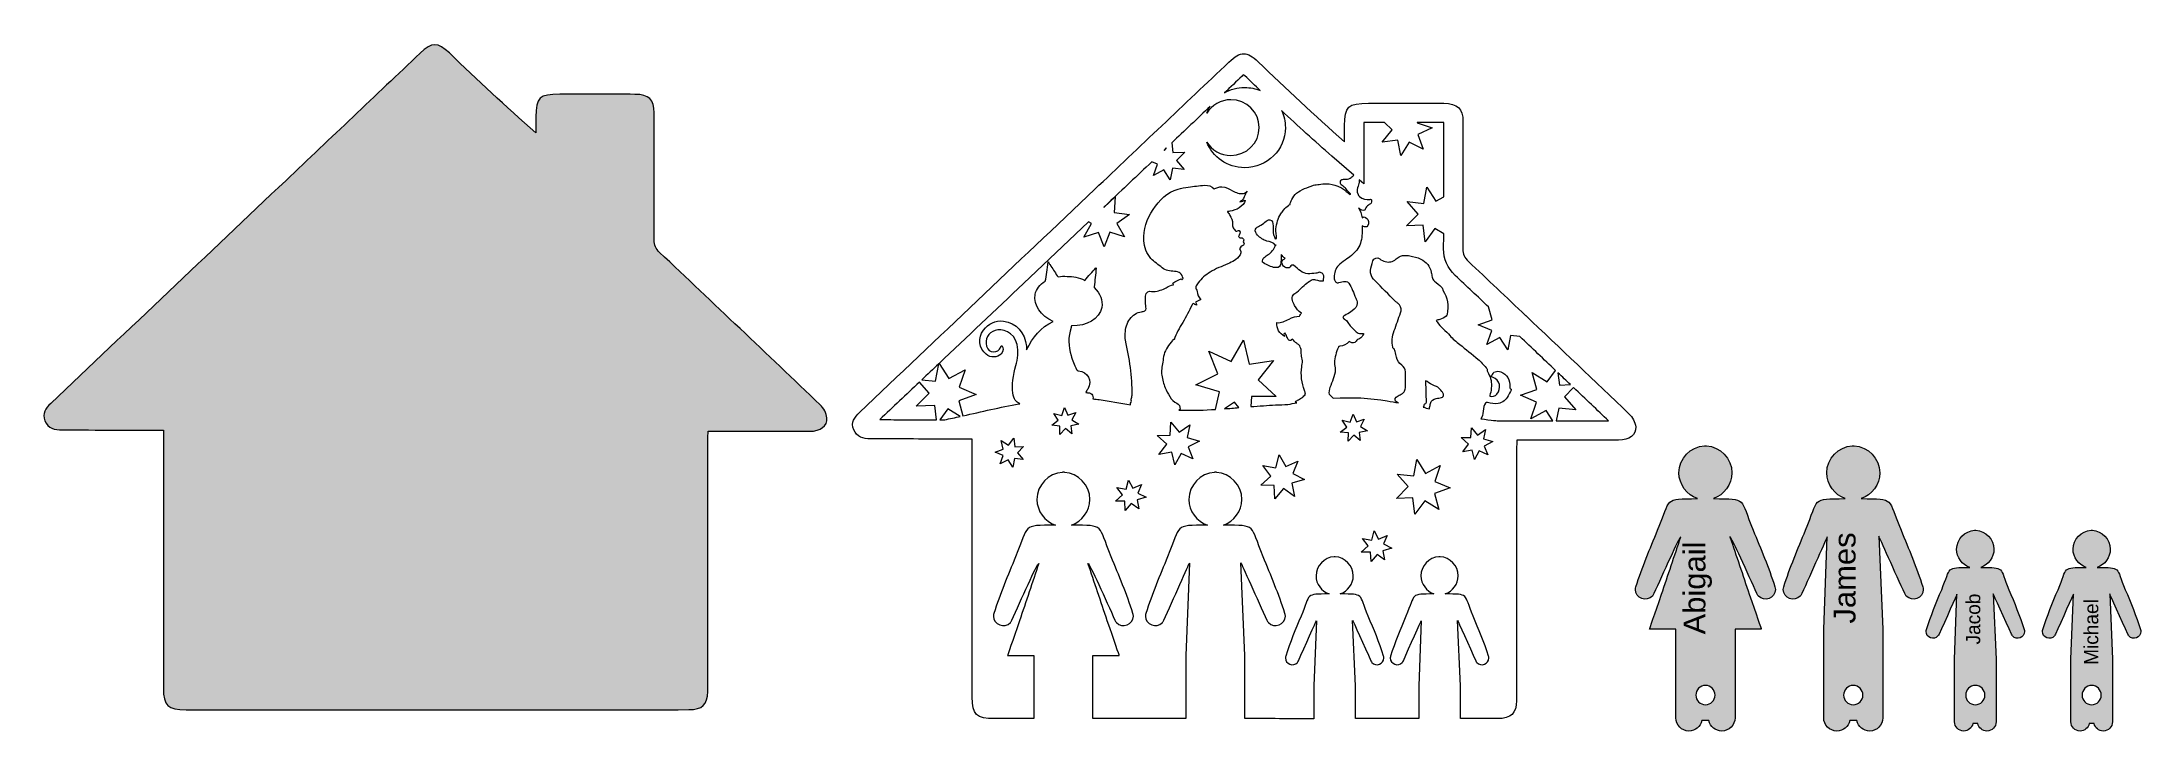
# Model space of a CAD drawing. Header units: millimetres. Extents: x 6 to 552, y -199 to -20.
import ezdxf

# ---------------------------------------------------------------- set-up
doc = ezdxf.new("R2010")
doc.units = ezdxf.units.MM
doc.header["$MEASUREMENT"] = 0
for name, color, linetype in [('engraving', 7, 'Continuous'), ('Layer 1', 7, 'Continuous'), ('Layer 2', 7, 'Continuous'), ('Layer 3', 7, 'Continuous')]:
    doc.layers.add(name, color=color, linetype=linetype)

msp = doc.modelspace()

# ---------------------------------------------------------------- texts
at = {"layer": 'engraving', "color": 1, "attachment_point": 7, "rotation": 90}
for s, insert, char_height in [('\\fCointa|b0|i0|c0|p34;\\W1.06005;Abigail', (440.52, -174.12), 5.6786), ('\\fCointa|b0|i0|c0|p34;\\W1.06005;James', (477.91, -171.3), 5.6786), ('\\fCointa|b0|i0|c0|p34;\\W1.00754;Jacob', (510.31, -176.73), 3.6798), ('\\fCointa|b0|i0|c0|p34;\\W1.00754;Michael', (541, -182.03), 3.6798)]:
    msp.add_mtext(s, dxfattribs=dict(at, insert=insert, char_height=char_height))

# ---------------------------------------------------------------- blocks, each defined once
blk = doc.blocks.new('block 3')
at = {"layer": 'Layer 1'}
h = blk.add_hatch(color=1, dxfattribs=at)
h.dxf.hatch_style = 2
edge = h.paths.add_edge_path()
edge.add_spline(control_points=[(37.91, -120.99), (33.54, -120.99), (29.45, -121), (25.35, -120.99), (20.77, -120.98), (16.2, -120.95), (11.63, -120.97), (9.62, -120.98), (7.95, -120.53), (7.14, -118.57), (6.36, -116.68), (7.32, -115.32), (8.65, -114.05), (29.04, -94.73), (49.42, -75.4), (69.8, -56.08), (81.42, -45.06), (93.05, -34.05), (104.67, -23.02), (107.74, -20.11), (109.28, -20.11), (112.28, -22.97), (119.56, -29.93), (126.87, -36.85), (134.74, -43.71), (134.74, -42.33), (134.74, -40.96), (134.74, -39.58), (134.75, -34.54), (135.65, -33.7), (141.02, -33.7), (147.52, -33.71), (154.02, -33.69), (160.51, -33.72), (164.14, -33.74), (165.51, -35.07), (165.51, -38.56), (165.53, -49.55), (165.55, -60.55), (165.5, -71.54), (165.49, -72.9), (165.91, -73.86), (166.93, -74.82), (180.88, -87.99), (194.8, -101.18), (208.66, -114.43), (209.56, -115.29), (210.31, -116.64), (210.42, -117.82), (210.63, -119.94), (208.73, -121.29), (205.97, -121.3), (197.95, -121.31), (189.93, -121.29), (181.91, -121.29), (181.2, -121.29), (180.48, -121.29), (179.56, -121.29), (179.52, -122.08), (179.46, -122.74), (179.46, -123.41), (179.45, -144.7), (179.44, -166), (179.44, -187.3), (179.44, -187.86), (179.44, -188.43), (179.43, -188.99), (179.39, -192.35), (178.03, -193.67), (174.5, -193.67), (159.71, -193.69), (144.93, -193.69), (130.15, -193.69), (101.39, -193.69), (72.62, -193.68), (43.86, -193.68), (38.98, -193.68), (37.93, -192.68), (37.93, -188.04), (37.92, -166.43), (37.92, -144.82), (37.91, -123.21), (37.91, -122.59), (37.91, -121.96), (37.91, -120.99)], knot_values=[0, 0, 0, 0, 1, 1, 1, 2, 2, 2, 3, 3, 3, 4, 4, 4, 5, 5, 5, 6, 6, 6, 7, 7, 7, 8, 8, 8, 9, 9, 9, 10, 10, 10, 11, 11, 11, 12, 12, 12, 13, 13, 13, 14, 14, 14, 15, 15, 15, 16, 16, 16, 17, 17, 17, 18, 18, 18, 19, 19, 19, 20, 20, 20, 21, 21, 21, 22, 22, 22, 23, 23, 23, 24, 24, 24, 25, 25, 25, 26, 26, 26, 27, 27, 27, 28, 28, 28, 28], degree=3, periodic=1)
at = {"layer": 'Layer 1', "lineweight": 0}
blk.add_open_spline([(37.91, -120.99), (33.54, -120.99), (29.45, -121), (25.35, -120.99), (20.77, -120.98), (16.2, -120.95), (11.63, -120.97), (9.62, -120.98), (7.95, -120.53), (7.14, -118.57), (6.36, -116.68), (7.32, -115.32), (8.65, -114.05), (29.04, -94.73), (49.42, -75.4), (69.8, -56.08), (81.42, -45.06), (93.05, -34.05), (104.67, -23.02), (107.74, -20.11), (109.28, -20.11), (112.28, -22.97), (119.56, -29.93), (126.87, -36.85), (134.74, -43.71), (134.74, -42.33), (134.74, -40.96), (134.74, -39.58), (134.75, -34.54), (135.65, -33.7), (141.02, -33.7), (147.52, -33.71), (154.02, -33.69), (160.51, -33.72), (164.14, -33.74), (165.51, -35.07), (165.51, -38.56), (165.53, -49.55), (165.55, -60.55), (165.5, -71.54), (165.49, -72.9), (165.91, -73.86), (166.93, -74.82), (180.88, -87.99), (194.8, -101.18), (208.66, -114.43), (209.56, -115.29), (210.31, -116.64), (210.42, -117.82), (210.63, -119.94), (208.73, -121.29), (205.97, -121.3), (197.95, -121.31), (189.93, -121.29), (181.91, -121.29), (181.2, -121.29), (180.48, -121.29), (179.56, -121.29), (179.52, -122.08), (179.46, -122.74), (179.46, -123.41), (179.45, -144.7), (179.44, -166), (179.44, -187.3), (179.44, -187.86), (179.44, -188.43), (179.43, -188.99), (179.39, -192.35), (178.03, -193.67), (174.5, -193.67), (159.71, -193.69), (144.93, -193.69), (130.15, -193.69), (101.39, -193.69), (72.62, -193.68), (43.86, -193.68), (38.98, -193.68), (37.93, -192.68), (37.93, -188.04), (37.92, -166.43), (37.92, -144.82), (37.91, -123.21), (37.91, -122.59), (37.91, -121.96), (37.91, -120.99)], degree=3, knots=[0, 0, 0, 0, 1, 1, 1, 2, 2, 2, 3, 3, 3, 4, 4, 4, 5, 5, 5, 6, 6, 6, 7, 7, 7, 8, 8, 8, 9, 9, 9, 10, 10, 10, 11, 11, 11, 12, 12, 12, 13, 13, 13, 14, 14, 14, 15, 15, 15, 16, 16, 16, 17, 17, 17, 18, 18, 18, 19, 19, 19, 20, 20, 20, 21, 21, 21, 22, 22, 22, 23, 23, 23, 24, 24, 24, 25, 25, 25, 26, 26, 26, 27, 27, 27, 28, 28, 28, 28], dxfattribs=at)
blk = doc.blocks.new('block 2')
at = {"layer": 'Layer 1'}
blk.add_blockref('block 3', (0, 0), dxfattribs=at)

# ---------------------------------------------------------------- hatches: boundary and pattern name
at = {"layer": 'Layer 3'}
h = msp.add_hatch(color=1, dxfattribs=at)
h.dxf.hatch_style = 2
edge = h.paths.add_edge_path()
edge.add_spline(control_points=[(456.89, -161.74), (455.26, -156.75), (453.24, -151.88), (451.22, -147.03), (447.65, -138.44), (449.84, -138.96), (440.88, -138.81), (443.63, -137.85), (445.69, -135.16), (445.69, -132.11), (445.69, -128.42), (442.66, -125.27), (439.05, -125.09), (439.05, -125.09), (439.05, -125.08), (439.05, -125.08), (439.04, -125.08), (439.03, -125.08), (439.02, -125.08), (438.95, -125.08), (438.88, -125.08), (438.81, -125.08), (438.74, -125.08), (438.67, -125.08), (438.6, -125.08), (438.58, -125.08), (438.57, -125.08), (438.56, -125.08), (438.56, -125.08), (438.56, -125.09), (438.56, -125.09), (434.96, -125.27), (431.92, -128.42), (431.92, -132.11), (431.92, -135.16), (433.99, -137.85), (436.73, -138.81), (427.77, -138.96), (429.96, -138.44), (426.39, -147.03), (424.37, -151.88), (422.35, -156.75), (420.72, -161.74), (420.65, -161.96), (420.61, -162.2), (420.61, -162.44), (420.58, -164.7), (423.54, -165.82), (425.03, -164.13), (425.19, -163.94), (425.33, -163.73), (425.43, -163.51), (427.62, -158.62), (432.04, -148.68), (432.42, -148.76), (430.76, -153.7), (429.09, -158.65), (427.4, -163.68), (425.62, -168.82), (424.28, -172.73), (424.28, -172.73), (424.28, -172.73), (431.12, -172.73), (431.12, -172.73), (431.12, -172.73), (431.12, -195.8), (431.12, -195.8), (431.12, -197.69), (432.65, -199.22), (434.53, -199.22), (436.18, -199.22), (437.56, -198.06), (437.88, -196.51), (437.88, -196.51), (439.73, -196.51), (439.73, -196.51), (440.06, -198.06), (441.43, -199.22), (443.08, -199.22), (444.97, -199.22), (446.5, -197.69), (446.5, -195.8), (446.5, -195.8), (446.5, -172.73), (446.5, -172.73), (446.5, -172.73), (453.33, -172.73), (453.33, -172.73), (453.33, -172.73), (452, -168.82), (450.22, -163.68), (448.52, -158.65), (446.86, -153.7), (445.19, -148.76), (445.57, -148.68), (450, -158.62), (452.18, -163.51), (452.28, -163.73), (452.42, -163.94), (452.59, -164.13), (454.08, -165.82), (457.03, -164.7), (457, -162.44), (457, -162.2), (456.97, -161.96), (456.89, -161.74)], knot_values=[0, 0, 0, 0, 1, 1, 1, 2, 2, 2, 3, 3, 3, 4, 4, 4, 5, 5, 5, 6, 6, 6, 7, 7, 7, 8, 8, 8, 9, 9, 9, 10, 10, 10, 11, 11, 11, 12, 12, 12, 13, 13, 13, 14, 14, 14, 15, 15, 15, 16, 16, 16, 17, 17, 17, 18, 18, 18, 19, 19, 19, 20, 20, 20, 21, 21, 21, 22, 22, 22, 23, 23, 23, 24, 24, 24, 25, 25, 25, 26, 26, 26, 27, 27, 27, 28, 28, 28, 29, 29, 29, 30, 30, 30, 31, 31, 31, 32, 32, 32, 33, 33, 33, 34, 34, 34, 35, 35, 35, 35], degree=3, periodic=1)
edge = h.paths.add_edge_path()
edge.add_spline(control_points=[(438.81, -192.38), (437.43, -192.38), (436.31, -191.26), (436.31, -189.88), (436.31, -188.5), (437.43, -187.38), (438.81, -187.38), (440.19, -187.38), (441.31, -188.5), (441.31, -189.88), (441.31, -191.26), (440.19, -192.38), (438.81, -192.38)], knot_values=[0, 0, 0, 0, 1, 1, 1, 2, 2, 2, 3, 3, 3, 4, 4, 4, 4], degree=3, periodic=1)
h = msp.add_hatch(color=1, dxfattribs=at)
h.dxf.hatch_style = 2
edge = h.paths.add_edge_path()
edge.add_spline(control_points=[(495.33, -161.74), (493.7, -156.75), (491.68, -151.88), (489.66, -147.03), (486.09, -138.44), (488.28, -138.96), (479.32, -138.81), (482.06, -137.85), (484.13, -135.16), (484.13, -132.11), (484.13, -128.42), (481.09, -125.27), (477.49, -125.09), (477.49, -125.09), (477.49, -125.08), (477.49, -125.08), (477.48, -125.08), (477.47, -125.08), (477.46, -125.08), (477.38, -125.08), (477.31, -125.08), (477.24, -125.08), (477.17, -125.08), (477.1, -125.08), (477.03, -125.08), (477.02, -125.08), (477.01, -125.08), (477, -125.08), (477, -125.08), (477, -125.09), (477, -125.09), (473.4, -125.27), (470.36, -128.42), (470.36, -132.11), (470.36, -135.16), (472.43, -137.85), (475.17, -138.81), (466.21, -138.96), (468.4, -138.44), (464.83, -147.03), (462.81, -151.88), (460.79, -156.75), (459.16, -161.74), (459.08, -161.96), (459.05, -162.2), (459.05, -162.44), (459.02, -164.7), (461.97, -165.82), (463.46, -164.13), (463.63, -163.94), (463.77, -163.73), (463.87, -163.51), (466.06, -158.62), (470.48, -148.71), (470.48, -148.71), (470.48, -148.71), (469.55, -172.73), (469.55, -172.73), (469.55, -172.73), (469.55, -195.8), (469.55, -195.8), (469.55, -197.69), (471.08, -199.22), (472.97, -199.22), (474.62, -199.22), (475.99, -198.06), (476.32, -196.51), (476.32, -196.51), (478.17, -196.51), (478.17, -196.51), (478.5, -198.06), (479.87, -199.22), (481.52, -199.22), (483.4, -199.22), (484.93, -197.69), (484.93, -195.8), (484.93, -195.8), (484.93, -172.73), (484.93, -172.73), (484.93, -172.73), (483.9, -148.61), (483.9, -148.61), (483.9, -148.61), (488.43, -158.62), (490.62, -163.51), (490.72, -163.73), (490.86, -163.94), (491.03, -164.13), (492.52, -165.82), (495.47, -164.7), (495.44, -162.44), (495.44, -162.2), (495.4, -161.96), (495.33, -161.74)], knot_values=[0, 0, 0, 0, 1, 1, 1, 2, 2, 2, 3, 3, 3, 4, 4, 4, 5, 5, 5, 6, 6, 6, 7, 7, 7, 8, 8, 8, 9, 9, 9, 10, 10, 10, 11, 11, 11, 12, 12, 12, 13, 13, 13, 14, 14, 14, 15, 15, 15, 16, 16, 16, 17, 17, 17, 18, 18, 18, 19, 19, 19, 20, 20, 20, 21, 21, 21, 22, 22, 22, 23, 23, 23, 24, 24, 24, 25, 25, 25, 26, 26, 26, 27, 27, 27, 28, 28, 28, 29, 29, 29, 30, 30, 30, 31, 31, 31, 31], degree=3, periodic=1)
edge = h.paths.add_edge_path()
edge.add_spline(control_points=[(477.24, -192.38), (475.86, -192.38), (474.74, -191.26), (474.74, -189.88), (474.74, -188.5), (475.86, -187.38), (477.24, -187.38), (478.63, -187.38), (479.74, -188.5), (479.74, -189.88), (479.74, -191.26), (478.63, -192.38), (477.24, -192.38)], knot_values=[0, 0, 0, 0, 1, 1, 1, 2, 2, 2, 3, 3, 3, 4, 4, 4, 4], degree=3, periodic=1)
h = msp.add_hatch(color=1, dxfattribs=at)
h.dxf.hatch_style = 2
edge = h.paths.add_edge_path()
edge.add_spline(control_points=[(521.7, -172.84), (520.55, -169.32), (519.13, -165.89), (517.71, -162.48), (515.19, -156.43), (516.74, -156.8), (510.43, -156.69), (512.36, -156.02), (513.82, -154.13), (513.82, -151.97), (513.82, -149.38), (511.68, -147.16), (509.14, -147.04), (509.14, -147.04), (509.14, -147.03), (509.14, -147.03), (509.13, -147.03), (509.13, -147.03), (509.12, -147.03), (509.07, -147.03), (509.02, -147.03), (508.97, -147.03), (508.92, -147.03), (508.87, -147.03), (508.82, -147.03), (508.81, -147.03), (508.8, -147.03), (508.79, -147.03), (508.79, -147.03), (508.79, -147.04), (508.79, -147.04), (506.26, -147.16), (504.12, -149.38), (504.12, -151.97), (504.12, -154.13), (505.58, -156.02), (507.51, -156.69), (501.2, -156.8), (502.74, -156.43), (500.23, -162.48), (498.81, -165.89), (497.38, -169.32), (496.24, -172.84), (496.19, -172.99), (496.16, -173.16), (496.16, -173.33), (496.14, -174.92), (498.22, -175.71), (499.27, -174.52), (499.39, -174.38), (499.48, -174.24), (499.55, -174.08), (501.09, -170.64), (504.21, -163.66), (504.21, -163.66), (504.21, -163.66), (503.56, -180.57), (503.56, -180.57), (503.56, -180.57), (503.56, -196.81), (503.56, -196.81), (503.56, -198.14), (504.63, -199.22), (505.96, -199.22), (507.12, -199.22), (508.09, -198.4), (508.32, -197.31), (508.32, -197.31), (509.62, -197.31), (509.62, -197.31), (509.85, -198.4), (510.82, -199.22), (511.98, -199.22), (513.31, -199.22), (514.38, -198.14), (514.38, -196.81), (514.38, -196.81), (514.38, -180.57), (514.38, -180.57), (514.38, -180.57), (513.65, -163.59), (513.65, -163.59), (513.65, -163.59), (516.85, -170.64), (518.39, -174.08), (518.46, -174.24), (518.55, -174.38), (518.67, -174.52), (519.72, -175.71), (521.8, -174.92), (521.78, -173.33), (521.78, -173.16), (521.75, -172.99), (521.7, -172.84)], knot_values=[0, 0, 0, 0, 1, 1, 1, 2, 2, 2, 3, 3, 3, 4, 4, 4, 5, 5, 5, 6, 6, 6, 7, 7, 7, 8, 8, 8, 9, 9, 9, 10, 10, 10, 11, 11, 11, 12, 12, 12, 13, 13, 13, 14, 14, 14, 15, 15, 15, 16, 16, 16, 17, 17, 17, 18, 18, 18, 19, 19, 19, 20, 20, 20, 21, 21, 21, 22, 22, 22, 23, 23, 23, 24, 24, 24, 25, 25, 25, 26, 26, 26, 27, 27, 27, 28, 28, 28, 29, 29, 29, 30, 30, 30, 31, 31, 31, 31], degree=3, periodic=1)
edge = h.paths.add_edge_path()
edge.add_spline(control_points=[(508.97, -192.38), (507.59, -192.38), (506.47, -191.26), (506.47, -189.88), (506.47, -188.5), (507.59, -187.38), (508.97, -187.38), (510.35, -187.38), (511.47, -188.5), (511.47, -189.88), (511.47, -191.26), (510.35, -192.38), (508.97, -192.38)], knot_values=[0, 0, 0, 0, 1, 1, 1, 2, 2, 2, 3, 3, 3, 4, 4, 4, 4], degree=3, periodic=1)
h = msp.add_hatch(color=1, dxfattribs=at)
h.dxf.hatch_style = 2
edge = h.paths.add_edge_path()
edge.add_spline(control_points=[(551.96, -172.84), (550.81, -169.32), (549.39, -165.89), (547.96, -162.48), (545.45, -156.43), (546.99, -156.8), (540.68, -156.69), (542.62, -156.02), (544.07, -154.13), (544.07, -151.97), (544.07, -149.38), (541.93, -147.16), (539.4, -147.04), (539.4, -147.04), (539.4, -147.03), (539.4, -147.03), (539.39, -147.03), (539.38, -147.03), (539.37, -147.03), (539.32, -147.03), (539.27, -147.03), (539.22, -147.03), (539.17, -147.03), (539.12, -147.03), (539.07, -147.03), (539.07, -147.03), (539.06, -147.03), (539.05, -147.03), (539.05, -147.03), (539.05, -147.04), (539.05, -147.04), (536.51, -147.16), (534.38, -149.38), (534.38, -151.97), (534.38, -154.13), (535.83, -156.02), (537.76, -156.69), (531.45, -156.8), (533, -156.43), (530.48, -162.48), (529.06, -165.89), (527.64, -169.32), (526.49, -172.84), (526.44, -172.99), (526.42, -173.16), (526.41, -173.33), (526.39, -174.92), (528.47, -175.71), (529.52, -174.52), (529.64, -174.38), (529.74, -174.24), (529.81, -174.08), (531.35, -170.64), (534.46, -163.66), (534.46, -163.66), (534.46, -163.66), (533.81, -180.57), (533.81, -180.57), (533.81, -180.57), (533.81, -196.81), (533.81, -196.81), (533.81, -198.14), (534.89, -199.22), (536.22, -199.22), (537.38, -199.22), (538.34, -198.4), (538.57, -197.31), (538.57, -197.31), (539.88, -197.31), (539.88, -197.31), (540.1, -198.4), (541.07, -199.22), (542.23, -199.22), (543.56, -199.22), (544.64, -198.14), (544.64, -196.81), (544.64, -196.81), (544.64, -180.57), (544.64, -180.57), (544.64, -180.57), (543.91, -163.59), (543.91, -163.59), (543.91, -163.59), (547.1, -170.64), (548.64, -174.08), (548.71, -174.24), (548.81, -174.38), (548.92, -174.52), (549.97, -175.71), (552.05, -174.92), (552.03, -173.33), (552.03, -173.16), (552.01, -172.99), (551.96, -172.84)], knot_values=[0, 0, 0, 0, 1, 1, 1, 2, 2, 2, 3, 3, 3, 4, 4, 4, 5, 5, 5, 6, 6, 6, 7, 7, 7, 8, 8, 8, 9, 9, 9, 10, 10, 10, 11, 11, 11, 12, 12, 12, 13, 13, 13, 14, 14, 14, 15, 15, 15, 16, 16, 16, 17, 17, 17, 18, 18, 18, 19, 19, 19, 20, 20, 20, 21, 21, 21, 22, 22, 22, 23, 23, 23, 24, 24, 24, 25, 25, 25, 26, 26, 26, 27, 27, 27, 28, 28, 28, 29, 29, 29, 30, 30, 30, 31, 31, 31, 31], degree=3, periodic=1)
edge = h.paths.add_edge_path()
edge.add_spline(control_points=[(539.22, -192.38), (537.84, -192.38), (536.72, -191.26), (536.72, -189.88), (536.72, -188.5), (537.84, -187.38), (539.22, -187.38), (540.6, -187.38), (541.72, -188.5), (541.72, -189.88), (541.72, -191.26), (540.6, -192.38), (539.22, -192.38)], knot_values=[0, 0, 0, 0, 1, 1, 1, 2, 2, 2, 3, 3, 3, 4, 4, 4, 4], degree=3, periodic=1)

# ---------------------------------------------------------------- linework, layer by layer
at = {"layer": 'Layer 2', "lineweight": 0}
for points in [[(274.09, -121.98), (272.44, -120.6), (270.93, -122.13), (270.99, -119.98), (268.85, -119.75), (270.57, -118.45), (269.42, -116.64), (271.5, -117.17), (272.2, -115.14), (273.08, -117.1), (275.1, -116.38), (274.12, -118.29), (275.94, -119.43), (273.83, -119.85), (274.09, -121.98)], [(304.31, -125.39), (305.59, -128.51), (302.53, -127.1), (300.88, -130.04), (300.07, -126.77), (296.75, -127.32), (298.8, -124.65), (296.3, -122.39), (299.67, -122.33), (299.87, -118.97), (302.02, -121.56), (304.78, -119.63), (304.09, -122.92), (307.32, -123.87), (304.31, -125.39)], [(347.44, -122.35), (345.92, -123.88), (345.98, -121.73), (343.85, -121.5), (345.56, -120.21), (344.41, -118.39), (346.49, -118.93), (347.19, -116.89), (348.07, -118.86), (350.1, -118.13), (349.11, -120.05), (350.94, -121.18), (348.83, -121.6), (349.08, -123.74), (347.44, -122.35)], [(261.43, -128.64), (259.15, -128.4), (258.73, -130.65), (257.5, -128.72), (255.48, -129.79), (256.22, -127.63), (254.12, -126.72), (256.28, -125.95), (255.68, -123.74), (257.62, -124.94), (258.98, -123.1), (259.25, -125.37), (261.54, -125.27), (259.93, -126.91), (261.43, -128.64)], [(381.31, -125.14), (382.28, -127.46), (379.99, -126.43), (378.79, -128.62), (378.17, -126.19), (375.7, -126.62), (377.21, -124.62), (375.33, -122.95), (377.84, -122.89), (377.98, -120.39), (379.59, -122.31), (381.63, -120.85), (381.13, -123.31), (383.55, -124), (381.31, -125.14)], [(331.28, -134.82), (331.97, -138.22), (329.14, -136.21), (326.91, -138.87), (326.72, -135.4), (323.25, -135.32), (325.84, -133.01), (323.74, -130.24), (327.17, -130.82), (328.02, -127.46), (329.7, -130.5), (332.86, -129.07), (331.53, -132.28), (334.62, -133.86), (331.28, -134.82)], [(368.38, -137.48), (369.51, -141.64), (365.84, -139.38), (363.29, -142.86), (362.78, -138.58), (358.47, -138.75), (361.49, -135.68), (358.67, -132.42), (362.96, -132.87), (363.74, -128.63), (366.06, -132.26), (369.87, -130.23), (368.48, -134.32), (372.44, -136.03), (368.38, -137.48)], [(291.06, -139.12), (291.53, -141.5), (289.56, -140.08), (288, -141.93), (287.88, -139.51), (285.45, -139.44), (287.27, -137.83), (285.81, -135.9), (288.2, -136.32), (288.81, -133.97), (289.97, -136.1), (292.18, -135.11), (291.24, -137.35), (293.39, -138.46), (291.06, -139.12)], [(354.93, -152.37), (355.4, -154.74), (353.43, -153.33), (351.87, -155.18), (351.75, -152.76), (349.32, -152.69), (351.14, -151.08), (349.68, -149.14), (352.07, -149.57), (352.68, -147.22), (353.84, -149.35), (356.05, -148.36), (355.11, -150.59), (357.26, -151.71), (354.93, -152.37)]]:
    msp.add_lwpolyline(points, dxfattribs=at)
for points, knots in [([(420.68, -120.14), (420.56, -118.96), (419.82, -117.61), (418.92, -116.75), (410, -108.23), (401.05, -99.72), (392.09, -91.23), (392.09, -91.23), (392.1, -91.22), (392.1, -91.22), (392.1, -91.22), (392.07, -91.22), (392.07, -91.22), (387.11, -86.52), (382.15, -81.83), (377.19, -77.15), (376.17, -76.18), (375.75, -75.23), (375.75, -73.86), (375.8, -62.87), (375.78, -51.88), (375.77, -40.88), (375.76, -37.39), (374.4, -36.06), (370.77, -36.05), (367.39, -36.03), (364.02, -36.03), (360.64, -36.03), (358.02, -36.03), (355.4, -36.03), (352.77, -36.03), (352.28, -36.03), (351.78, -36.03), (351.28, -36.03), (351.28, -36.03), (351.26, -36.03), (351.26, -36.03), (345.9, -36.03), (345.01, -36.87), (345, -41.9), (344.99, -43.28), (344.99, -44.66), (344.99, -46.04), (337.12, -39.18), (329.81, -32.25), (322.53, -25.29), (321.04, -23.87), (319.91, -23.15), (318.77, -23.15), (317.62, -23.15), (316.47, -23.88), (314.92, -25.35), (303.31, -36.37), (291.68, -47.38), (280.06, -58.4), (259.67, -77.73), (239.29, -97.05), (218.91, -116.38), (217.57, -117.64), (216.61, -119), (217.4, -120.89), (218.2, -122.83), (219.84, -123.29), (221.82, -123.29), (221.84, -123.29), (221.86, -123.29), (221.88, -123.29), (222.84, -123.29), (223.79, -123.28), (224.75, -123.28), (228.37, -123.28), (231.98, -123.31), (235.6, -123.32), (237.19, -123.32), (238.78, -123.32), (240.38, -123.32), (242.92, -123.32), (245.49, -123.32), (248.17, -123.32), (248.17, -124.29), (248.17, -124.91), (248.17, -125.53), (248.17, -147.15), (248.18, -168.76), (248.18, -190.37), (248.18, -195.01), (249.23, -196), (254.11, -196), (257.48, -196), (260.84, -196), (264.21, -196), (264.21, -196), (264.21, -179.61), (264.21, -179.61), (264.21, -179.61), (257.37, -179.61), (257.37, -179.61), (257.37, -179.61), (258.71, -175.71), (260.49, -170.57), (262.18, -165.54), (263.85, -160.59), (265.52, -155.65), (265.14, -155.57), (260.71, -165.51), (258.52, -170.4), (258.42, -170.62), (258.29, -170.83), (258.12, -171.02), (256.63, -172.71), (253.68, -171.59), (253.7, -169.33), (253.71, -169.09), (253.74, -168.85), (253.81, -168.63), (255.44, -163.64), (257.46, -158.77), (259.48, -153.92), (263.06, -145.33), (260.86, -145.85), (269.82, -145.7), (267.08, -144.74), (265.02, -142.05), (265.02, -139), (265.02, -135.31), (268.05, -132.16), (271.65, -131.98), (271.65, -131.98), (271.65, -131.97), (271.65, -131.97), (271.67, -131.97), (271.68, -131.97), (271.69, -131.97), (271.76, -131.97), (271.83, -131.97), (271.9, -131.97), (271.97, -131.97), (272.04, -131.97), (272.11, -131.97), (272.12, -131.97), (272.14, -131.97), (272.15, -131.97), (272.15, -131.97), (272.15, -131.98), (272.15, -131.98), (275.75, -132.16), (278.78, -135.31), (278.79, -139), (278.79, -142.05), (276.72, -144.74), (273.98, -145.7), (282.94, -145.85), (280.74, -145.33), (284.32, -153.92), (286.34, -158.77), (288.36, -163.64), (289.99, -168.63), (290.06, -168.85), (290.09, -169.09), (290.1, -169.33), (290.12, -171.59), (287.17, -172.71), (285.68, -171.02), (285.51, -170.83), (285.38, -170.62), (285.28, -170.4), (283.09, -165.51), (278.66, -155.57), (278.28, -155.65), (279.95, -160.59), (281.62, -165.54), (283.31, -170.57), (285.09, -175.71), (286.43, -179.61), (286.43, -179.61), (286.43, -179.61), (279.59, -179.61), (279.59, -179.61), (279.59, -179.61), (279.59, -196.01), (279.59, -196.01), (287.64, -196.01), (295.68, -196.01), (303.72, -196.01), (303.72, -196.01), (303.72, -179.61), (303.72, -179.61), (303.72, -179.61), (304.65, -155.6), (304.65, -155.6), (304.65, -155.6), (300.22, -165.51), (298.04, -170.4), (297.94, -170.62), (297.8, -170.83), (297.63, -171.02), (296.14, -172.71), (293.19, -171.59), (293.22, -169.33), (293.22, -169.09), (293.25, -168.85), (293.33, -168.63), (294.96, -163.64), (296.98, -158.77), (299, -153.92), (302.57, -145.33), (300.38, -145.85), (309.34, -145.7), (306.59, -144.74), (304.53, -142.05), (304.53, -139), (304.53, -135.31), (307.56, -132.16), (311.17, -131.98), (311.17, -131.98), (311.17, -131.97), (311.17, -131.97), (311.18, -131.97), (311.19, -131.97), (311.2, -131.97), (311.27, -131.97), (311.34, -131.97), (311.41, -131.97), (311.48, -131.97), (311.55, -131.97), (311.62, -131.97), (311.64, -131.97), (311.65, -131.97), (311.66, -131.97), (311.66, -131.97), (311.66, -131.98), (311.66, -131.98), (315.26, -132.16), (318.3, -135.31), (318.3, -139), (318.3, -142.05), (316.23, -144.74), (313.49, -145.7), (322.45, -145.85), (320.26, -145.33), (323.83, -153.92), (325.85, -158.77), (327.87, -163.64), (329.5, -168.63), (329.57, -168.85), (329.61, -169.09), (329.61, -169.33), (329.64, -171.59), (326.68, -172.71), (325.19, -171.02), (325.03, -170.83), (324.89, -170.62), (324.79, -170.4), (322.6, -165.51), (318.07, -155.5), (318.07, -155.5), (318.07, -155.5), (319.1, -179.61), (319.1, -179.61), (319.1, -179.61), (319.1, -196.01), (319.1, -196.01), (325.07, -196.01), (331.04, -196.01), (337.01, -196.02), (337.01, -196.02), (337.01, -187.46), (337.01, -187.46), (337.01, -187.46), (337.66, -170.55), (337.66, -170.55), (337.66, -170.55), (334.54, -177.53), (333, -180.97), (332.93, -181.13), (332.84, -181.27), (332.72, -181.41), (331.67, -182.6), (329.59, -181.81), (329.61, -180.22), (329.61, -180.05), (329.64, -179.88), (329.69, -179.73), (330.83, -176.21), (332.26, -172.78), (333.68, -169.37), (336.19, -163.32), (334.65, -163.69), (340.96, -163.58), (339.03, -162.91), (337.57, -161.02), (337.57, -158.86), (337.57, -156.27), (339.71, -154.05), (342.25, -153.93), (342.25, -153.93), (342.25, -153.92), (342.25, -153.92), (342.25, -153.92), (342.26, -153.92), (342.27, -153.92), (342.32, -153.92), (342.37, -153.92), (342.42, -153.92), (342.47, -153.92), (342.52, -153.92), (342.57, -153.92), (342.58, -153.92), (342.58, -153.92), (342.59, -153.92), (342.59, -153.92), (342.59, -153.93), (342.59, -153.93), (345.13, -154.05), (347.27, -156.27), (347.27, -158.86), (347.27, -161.02), (345.81, -162.91), (343.88, -163.58), (350.19, -163.69), (348.64, -163.32), (351.16, -169.37), (352.58, -172.78), (354, -176.21), (355.15, -179.73), (355.2, -179.88), (355.23, -180.05), (355.23, -180.22), (355.25, -181.81), (353.17, -182.6), (352.12, -181.41), (352, -181.27), (351.91, -181.13), (351.84, -180.97), (350.3, -177.53), (347.1, -170.48), (347.1, -170.48), (347.1, -170.48), (347.83, -187.46), (347.83, -187.46), (347.83, -187.46), (347.83, -196.01), (347.83, -196.01), (353.32, -196.01), (358.8, -196.01), (364.28, -196.01), (364.28, -196.01), (364.28, -187.46), (364.28, -187.46), (364.28, -187.46), (364.94, -170.55), (364.94, -170.55), (364.94, -170.55), (361.82, -177.53), (360.28, -180.97), (360.21, -181.13), (360.11, -181.27), (360, -181.41), (358.95, -182.6), (356.87, -181.81), (356.89, -180.22), (356.89, -180.05), (356.91, -179.88), (356.97, -179.73), (358.11, -176.21), (359.53, -172.78), (360.96, -169.37), (363.47, -163.32), (361.93, -163.69), (368.24, -163.58), (366.31, -162.91), (364.85, -161.02), (364.85, -158.86), (364.85, -156.27), (366.99, -154.05), (369.52, -153.93), (369.52, -153.93), (369.52, -153.92), (369.52, -153.92), (369.53, -153.92), (369.54, -153.92), (369.55, -153.92), (369.6, -153.92), (369.65, -153.92), (369.7, -153.92), (369.75, -153.92), (369.8, -153.92), (369.85, -153.92), (369.86, -153.92), (369.86, -153.92), (369.87, -153.92), (369.87, -153.92), (369.87, -153.93), (369.87, -153.93), (372.41, -154.05), (374.54, -156.27), (374.54, -158.86), (374.54, -161.02), (373.09, -162.91), (371.16, -163.58), (377.47, -163.69), (375.92, -163.32), (378.44, -169.37), (379.86, -172.78), (381.28, -176.21), (382.43, -179.73), (382.48, -179.88), (382.51, -180.05), (382.51, -180.22), (382.53, -181.81), (380.45, -182.6), (379.4, -181.41), (379.28, -181.27), (379.19, -181.13), (379.12, -180.97), (377.57, -177.53), (374.38, -170.48), (374.38, -170.48), (374.38, -170.48), (375.11, -187.46), (375.11, -187.46), (375.11, -187.46), (375.11, -196), (375.11, -196), (378.33, -196), (381.54, -196), (384.75, -196), (388.28, -195.99), (389.64, -194.68), (389.69, -191.32), (389.7, -190.75), (389.69, -190.19), (389.69, -189.62), (389.7, -168.32), (389.7, -147.03), (389.71, -125.73), (389.71, -125.07), (389.77, -124.4), (389.81, -123.61), (390.39, -123.61), (390.88, -123.61), (391.35, -123.61), (391.63, -123.61), (391.9, -123.61), (392.17, -123.61), (397.86, -123.62), (403.56, -123.63), (409.25, -123.63), (411.58, -123.63), (413.9, -123.63), (416.23, -123.62), (418.98, -123.61), (420.88, -122.26), (420.68, -120.14)], [0, 0, 0, 0, 1, 1, 1, 2, 2, 2, 3, 3, 3, 4, 4, 4, 5, 5, 5, 6, 6, 6, 7, 7, 7, 8, 8, 8, 9, 9, 9, 10, 10, 10, 11, 11, 11, 12, 12, 12, 13, 13, 13, 14, 14, 14, 15, 15, 15, 16, 16, 16, 17, 17, 17, 18, 18, 18, 19, 19, 19, 20, 20, 20, 21, 21, 21, 22, 22, 22, 23, 23, 23, 24, 24, 24, 25, 25, 25, 26, 26, 26, 27, 27, 27, 28, 28, 28, 29, 29, 29, 30, 30, 30, 31, 31, 31, 32, 32, 32, 33, 33, 33, 34, 34, 34, 35, 35, 35, 36, 36, 36, 37, 37, 37, 38, 38, 38, 39, 39, 39, 40, 40, 40, 41, 41, 41, 42, 42, 42, 43, 43, 43, 44, 44, 44, 45, 45, 45, 46, 46, 46, 47, 47, 47, 48, 48, 48, 49, 49, 49, 50, 50, 50, 51, 51, 51, 52, 52, 52, 53, 53, 53, 54, 54, 54, 55, 55, 55, 56, 56, 56, 57, 57, 57, 58, 58, 58, 59, 59, 59, 60, 60, 60, 61, 61, 61, 62, 62, 62, 63, 63, 63, 64, 64, 64, 65, 65, 65, 66, 66, 66, 67, 67, 67, 68, 68, 68, 69, 69, 69, 70, 70, 70, 71, 71, 71, 72, 72, 72, 73, 73, 73, 74, 74, 74, 75, 75, 75, 76, 76, 76, 77, 77, 77, 78, 78, 78, 79, 79, 79, 80, 80, 80, 81, 81, 81, 82, 82, 82, 83, 83, 83, 84, 84, 84, 85, 85, 85, 86, 86, 86, 87, 87, 87, 88, 88, 88, 89, 89, 89, 90, 90, 90, 91, 91, 91, 92, 92, 92, 93, 93, 93, 94, 94, 94, 95, 95, 95, 96, 96, 96, 97, 97, 97, 98, 98, 98, 99, 99, 99, 100, 100, 100, 101, 101, 101, 102, 102, 102, 103, 103, 103, 104, 104, 104, 105, 105, 105, 106, 106, 106, 107, 107, 107, 108, 108, 108, 109, 109, 109, 110, 110, 110, 111, 111, 111, 112, 112, 112, 113, 113, 113, 114, 114, 114, 115, 115, 115, 116, 116, 116, 117, 117, 117, 118, 118, 118, 119, 119, 119, 120, 120, 120, 121, 121, 121, 122, 122, 122, 123, 123, 123, 124, 124, 124, 125, 125, 125, 126, 126, 126, 127, 127, 127, 128, 128, 128, 129, 129, 129, 130, 130, 130, 131, 131, 131, 132, 132, 132, 133, 133, 133, 134, 134, 134, 135, 135, 135, 136, 136, 136, 137, 137, 137, 138, 138, 138, 139, 139, 139, 140, 140, 140, 141, 141, 141, 142, 142, 142, 143, 143, 143, 144, 144, 144, 145, 145, 145, 146, 146, 146, 147, 147, 147, 148, 148, 148, 149, 149, 149, 150, 150, 150, 151, 151, 151, 151]), ([(318.37, -28.97), (318.51, -28.83), (318.64, -28.71), (318.76, -28.61), (318.86, -28.7), (318.96, -28.8), (319.08, -28.91), (320.4, -30.17), (321.74, -31.45), (323.09, -32.73), (321.84, -32.22), (320.47, -31.94), (319.03, -31.94), (317.13, -31.94), (315.34, -32.44), (313.8, -33.31), (315.32, -31.86), (316.85, -30.41), (318.37, -28.97)], [0, 0, 0, 0, 1, 1, 1, 2, 2, 2, 3, 3, 3, 4, 4, 4, 5, 5, 5, 6, 6, 6, 6]), ([(327.34, -71.18), (327.22, -71.21), (327.1, -71.25), (326.99, -71.31), (326.84, -70.95), (326.64, -70.58), (326.5, -70.13), (326.21, -69.18), (326.93, -66.48), (325.54, -66.3), (325.07, -66.24), (324.67, -66.63), (324.31, -66.95), (323.88, -67.34), (323.4, -67.67), (322.89, -67.93), (322.5, -68.13), (322.05, -68.33), (321.86, -68.75), (321.63, -69.3), (321.99, -69.92), (322.39, -70.35), (323.06, -71.05), (323.88, -71.56), (324.79, -71.85), (325.57, -72.1), (326.64, -72.13), (327.05, -73.01), (327.06, -72.98), (327.07, -72.95), (327.08, -72.93), (327.09, -72.9), (327.09, -72.88), (327.1, -72.85), (327.1, -72.86), (327.11, -72.87), (327.11, -72.88), (327.09, -72.92), (327.08, -72.97), (327.05, -73.02), (327.05, -73.02), (327.05, -73.01), (327.05, -73.01), (326.68, -73.97), (326.02, -74.83), (325.17, -75.39), (324.81, -75.63), (324.41, -75.82), (324.09, -76.13), (323.77, -76.43), (323.54, -76.87), (323.63, -77.31), (324.5, -77.97), (325.5, -78.44), (326.55, -78.69), (327.07, -78.81), (327.67, -78.86), (328.06, -78.48), (328.36, -78.19), (328.42, -77.73), (328.46, -77.3), (328.5, -76.86), (328.53, -76.42), (328.54, -75.97), (328.55, -75.77), (328.55, -75.56), (328.54, -75.35), (328.78, -75.77), (329.08, -76.11), (329.56, -76.32), (329.18, -76.62), (328.68, -76.82), (328.65, -77.25), (328.75, -77.61), (328.81, -77.83), (328.87, -78.05), (329.25, -78.47), (329.63, -78.86), (330.27, -78.86), (330.84, -78.86), (330.97, -78.35), (331.26, -78.12), (331.26, -78.12), (331.75, -78.12), (331.75, -78.12), (332.38, -78.67), (332.92, -79.2), (333.52, -79.64), (334.75, -80.55), (336.12, -80.39), (337.54, -80.21), (337.72, -80.19), (337.91, -80.16), (338.08, -80.09), (338.15, -80.06), (338.22, -80.02), (338.29, -80), (338.58, -79.9), (338.88, -80.03), (339.13, -80.21), (339.26, -80.31), (339.39, -80.42), (339.47, -80.57), (339.68, -80.95), (339.52, -81.73), (339.52, -82.17), (338.81, -82.36), (338.13, -82.04), (337.44, -81.9), (337.12, -81.83), (336.78, -81.78), (336.5, -81.92), (336.21, -82.06), (335.89, -82.32), (335.6, -82.49), (334.48, -83.2), (333.7, -84.36), (332.62, -85.12), (332.26, -85.37), (331.88, -85.58), (331.61, -85.92), (331.01, -86.67), (331.62, -87.9), (332.02, -88.62), (332.47, -89.4), (332.98, -90.1), (333.77, -90.6), (333.59, -90.86), (333.42, -91.12), (333.24, -91.38), (332.46, -91.38), (331.45, -91.62), (330.55, -92.14), (329.56, -92.71), (328.55, -93.15), (327.35, -93.07), (327.4, -94.65), (327.93, -95.86), (329.42, -96.67), (329.42, -96.67), (329.22, -96.14), (329.22, -96.14), (329.15, -95.96), (329.34, -95.74), (329.53, -95.83), (329.64, -95.89), (329.71, -96.02), (329.76, -96.14), (329.93, -96.53), (330.1, -96.91), (330.27, -97.29), (330.32, -97.42), (330.38, -97.54), (330.48, -97.63), (330.62, -97.75), (330.83, -97.77), (331, -97.71), (331.17, -97.64), (331.32, -97.52), (331.43, -97.37), (331.78, -97.76), (332.15, -98.12), (332.56, -98.44), (332.75, -98.59), (333.02, -98.72), (333.19, -98.89), (333.42, -99.12), (333.61, -99.71), (333.67, -100.03), (333.75, -100.49), (333.71, -100.96), (333.76, -101.42), (333.82, -101.95), (334.01, -102.45), (334.04, -102.98), (334.08, -103.52), (333.94, -104.05), (333.85, -104.59), (333.51, -106.62), (333.92, -108.76), (334.58, -110.69), (334.69, -111.01), (334.76, -111.35), (334.84, -111.66), (334.55, -111.97), (334.32, -112.27), (334.03, -112.49), (333.71, -112.72), (333.32, -112.86), (333.01, -113.1), (332.75, -113.29), (332.38, -113.36), (332.23, -113.76), (332.34, -113.8), (332.45, -113.85), (332.57, -113.89), (331.78, -114.04), (331, -114.2), (330.24, -114.37), (328.13, -114.4), (326.01, -114.5), (323.89, -114.65), (322.81, -114.73), (321.72, -114.81), (320.63, -114.9), (320.63, -114.9), (320.82, -112.3), (320.82, -112.3), (320.82, -112.3), (327.21, -112.27), (327.21, -112.27), (327.21, -112.27), (322.52, -107.93), (322.52, -107.93), (322.52, -107.93), (326.48, -102.92), (326.48, -102.92), (326.48, -102.92), (320.17, -103.88), (320.17, -103.88), (320.17, -103.88), (318.71, -97.65), (318.71, -97.65), (318.71, -97.65), (315.52, -103.19), (315.52, -103.19), (315.52, -103.19), (309.75, -100.45), (309.75, -100.45), (309.75, -100.45), (312.09, -106.39), (312.09, -106.39), (312.09, -106.39), (306.35, -109.19), (306.35, -109.19), (306.35, -109.19), (312.46, -111.07), (312.46, -111.07), (312.46, -111.07), (311.45, -115.61), (311.45, -115.61), (308.56, -115.79), (305.67, -115.89), (302.77, -115.82), (302.5, -115.81), (302.22, -115.8), (301.95, -115.79), (302.04, -115.7), (302.13, -115.61), (302.23, -115.52), (302.24, -114.83), (302.02, -114.33), (301.35, -114.03), (299.96, -113.39), (298.93, -111.35), (298.36, -110), (297.92, -108.97), (297.65, -107.87), (297.47, -106.76), (297.29, -105.63), (297.56, -104.49), (297.73, -103.37), (297.83, -102.69), (297.89, -102.01), (298.06, -101.36), (298.42, -99.95), (299.36, -98.83), (300.22, -97.69), (300.35, -97.52), (300.62, -97.35), (300.73, -97.54), (301.16, -95.89), (302.06, -94.44), (302.94, -93), (303.83, -91.53), (304.56, -89.99), (305.35, -88.46), (305.42, -88.32), (305.55, -88.23), (305.66, -88.11), (305.95, -88.25), (306.21, -88.38), (306.53, -88.54), (306.43, -88.21), (306.36, -87.95), (306.28, -87.7), (306.72, -87.51), (307.12, -87.32), (307.6, -87.11), (307.06, -86.41), (306.78, -85.74), (306.67, -84.95), (306.61, -84.56), (306.19, -84.19), (306.34, -83.75), (306.47, -83.39), (306.72, -83.06), (306.95, -82.74), (307.78, -81.58), (308.8, -80.65), (310.05, -79.93), (310.79, -79.51), (311.51, -79.07), (312.3, -78.77), (313.09, -78.46), (313.83, -78.08), (314.61, -77.75), (315.8, -77.26), (317.02, -76.72), (317.82, -75.47), (317.96, -75.01), (318.3, -74.97), (317.72, -73.84), (317.93, -72.98), (318.87, -73.16), (318.9, -72.59), (318.88, -72.44), (318.69, -72.22), (318.67, -72.07), (318.65, -71.89), (318.81, -71.77), (318.79, -71.58), (318.76, -71.25), (318.47, -71), (318.14, -71), (318.14, -71), (317.77, -71), (317.77, -71), (317.61, -70.87), (317.51, -70.78), (317.42, -70.71), (317.5, -70.16), (318.21, -69.69), (317.59, -69.1), (317.32, -69.16), (317.06, -69.22), (316.75, -69.3), (316.51, -69), (316.23, -68.73), (316.07, -68.4), (315.91, -68.08), (315.82, -67.71), (315.86, -67.32), (315.95, -66.51), (315.54, -65.84), (315.19, -65.17), (315.02, -64.84), (314.75, -64.56), (314.54, -64.28), (314.56, -64.25), (314.58, -64.22), (314.59, -64.19), (314.78, -64.17), (314.97, -64.14), (315.15, -64.11), (316.01, -63.94), (316.87, -63.69), (317.61, -63.22), (318.35, -62.75), (318.96, -62.05), (319.19, -61.2), (318.75, -61.42), (318.28, -61.56), (317.8, -61.62), (318.34, -61.44), (318.69, -60.92), (318.91, -60.39), (319.14, -59.87), (319.29, -59.3), (319.65, -58.85), (319.46, -59.18), (319.09, -59.37), (318.72, -59.46), (317.75, -59.68), (316.76, -59.25), (315.89, -58.78), (315.01, -58.32), (314.11, -57.78), (313.12, -57.76), (312.46, -57.75), (311.68, -57.97), (311.07, -58.31), (310.45, -57.57), (309.59, -57.3), (308.62, -57.36), (307.2, -57.44), (305.79, -57.65), (304.37, -57.85), (303.48, -57.98), (302.59, -58.11), (301.73, -58.35), (298.84, -59.17), (296.84, -61.21), (295.22, -63.64), (293.6, -66.07), (292.67, -68.84), (292.85, -71.78), (292.96, -73.46), (293.51, -75.15), (294.65, -76.38), (295.5, -77.31), (296.62, -77.97), (297.58, -78.78), (298.48, -79.54), (299.62, -79.69), (300.77, -79.73), (301.98, -79.78), (302.81, -80.32), (303, -81.62), (302.91, -81.71), (302.82, -81.8), (302.72, -81.9), (302.65, -81.84), (302.59, -81.78), (302.48, -81.68), (301.78, -82.03), (301.05, -82.39), (300.32, -82.76), (300.39, -82.91), (300.46, -83.05), (300.51, -83.2), (299.74, -83.29), (299.31, -83.57), (298.65, -83.98), (298.17, -84.28), (297.64, -84.5), (297.09, -84.65), (296.53, -84.81), (295.95, -85.04), (295.35, -85.01), (294.67, -84.97), (293.9, -84.6), (293.46, -85.45), (293.35, -85.67), (293.29, -85.93), (293.28, -86.18), (293.24, -87.01), (293.2, -87.86), (293.29, -88.69), (293.34, -89.14), (293.56, -89.73), (293.06, -90.02), (292.81, -90.16), (292.51, -90.18), (292.22, -90.22), (291.01, -90.4), (289.92, -91.14), (289.2, -92.13), (288.42, -93.19), (287.94, -94.53), (288, -95.86), (288.03, -96.5), (287.89, -97.02), (288.04, -97.66), (289.09, -102.36), (289.83, -107.04), (289.75, -111.88), (289.74, -112.25), (289.62, -112.61), (289.56, -112.97), (289.5, -113.3), (289.7, -113.67), (289.38, -113.97), (289.3, -114.05), (289.37, -114.29), (289.37, -114.45), (289.37, -114.45), (289.37, -114.45), (289.37, -114.45), (286.66, -113.97), (283.96, -113.4), (281.23, -113.07), (280.67, -113), (280.11, -112.95), (279.55, -112.9), (279.61, -112.7), (279.62, -112.48), (279.59, -112.24), (279.54, -111.68), (279.16, -111.45), (278.66, -111.35), (278.36, -111.3), (278.05, -111.26), (277.7, -111.2), (277.9, -110.86), (278.08, -110.6), (278.23, -110.32), (279.53, -108.06), (278.36, -105.84), (275.76, -105.59), (275.59, -105.57), (275.35, -105.39), (275.28, -105.22), (274.8, -104.03), (274.27, -102.84), (273.9, -101.61), (273.17, -99.2), (273.11, -96.78), (273.88, -94.35), (273.93, -94.19), (273.98, -94.03), (274.04, -93.89), (277.99, -93.98), (281.31, -92.06), (281.87, -89.12), (282.22, -87.29), (281.45, -85.43), (279.92, -83.96), (279.92, -83.9), (279.92, -83.83), (279.93, -83.77), (280.07, -82.13), (280.26, -80.5), (280.44, -78.87), (280.44, -78.87), (280.33, -78.81), (280.33, -78.81), (279.37, -79.89), (278.41, -80.98), (277.43, -82.08), (275.94, -81.28), (274.41, -81), (272.84, -81.03), (272.05, -80.98), (271.28, -81.01), (270.56, -81.12), (270.44, -81.05), (270.34, -80.96), (270.28, -80.87), (269.64, -79.93), (269.04, -78.95), (268.42, -77.99), (268.29, -77.8), (268.15, -77.6), (267.93, -77.28), (267.81, -78.29), (267.71, -79.1), (267.61, -79.92), (267.51, -80.74), (267.45, -81.55), (267.14, -82.3), (265.78, -83.13), (264.83, -84.33), (264.55, -85.79), (264.03, -88.51), (266.02, -91.3), (269.26, -92.79), (265.95, -94.27), (263.93, -96.92), (262.35, -100.09), (262.32, -99.8), (262.3, -99.51), (262.27, -99.21), (261.93, -95.67), (259.7, -93.03), (256.3, -92.67), (254.24, -92.45), (252.43, -93.26), (251.1, -95), (249.62, -96.92), (249.96, -99.86), (251.8, -101.3), (253.01, -102.25), (254.7, -102.22), (255.7, -101.23), (256.39, -100.55), (256.47, -99.58), (255.86, -98.99), (255.81, -99.08), (255.75, -99.17), (255.71, -99.26), (255.22, -100.38), (254.64, -100.66), (253.73, -100.63), (252.76, -100.59), (252.3, -100.25), (251.95, -99.2), (251.32, -97.34), (252.44, -95.7), (254.13, -95.11), (255.9, -94.49), (259.11, -95.33), (259.86, -98.78), (260.23, -100.47), (260.03, -102.58), (259.54, -104.21), (258.85, -106.56), (258.49, -109.54), (258.77, -111.33), (259.04, -113.04), (259.49, -113.68), (260.54, -114.13), (260.49, -114.14), (260.43, -114.15), (260.38, -114.16), (255.48, -115.06), (250.63, -116.2), (245.76, -117.29), (245.76, -117.29), (244.68, -113.36), (244.68, -113.36), (244.68, -113.36), (249.21, -111.74), (249.21, -111.74), (249.21, -111.74), (244.8, -109.87), (244.8, -109.87), (244.8, -109.87), (246.35, -105.36), (246.35, -105.36), (246.35, -105.36), (242.11, -107.62), (242.11, -107.62), (242.11, -107.62), (239.56, -103.69), (239.56, -103.69), (246.88, -96.74), (254.21, -89.8), (261.53, -82.86), (261.53, -82.86), (278.44, -66.83), (278.44, -66.83), (278.44, -66.83), (279.17, -67.32), (279.17, -67.32), (279.17, -67.32), (277.2, -70.81), (277.2, -70.81), (277.2, -70.81), (281.02, -69.61), (281.02, -69.61), (281.02, -69.61), (282.52, -73.33), (282.52, -73.33), (282.52, -73.33), (283.97, -69.58), (283.97, -69.58), (283.97, -69.58), (287.81, -70.73), (287.81, -70.73), (287.81, -70.73), (285.79, -67.27), (285.79, -67.27), (285.79, -67.27), (289.08, -64.97), (289.08, -64.97), (289.08, -64.97), (285.11, -64.4), (285.11, -64.4), (285.11, -64.4), (285.37, -60.4), (285.37, -60.4), (285.37, -60.4), (282.45, -63.14), (282.45, -63.14), (282.45, -63.14), (282.38, -63.09), (282.38, -63.09), (282.38, -63.09), (283.5, -62.03), (283.5, -62.03), (287.29, -58.44), (291.08, -54.85), (294.87, -51.26), (294.87, -51.26), (296.32, -51.89), (296.32, -51.89), (296.32, -51.89), (295.33, -54.78), (295.33, -54.78), (295.33, -54.78), (298.03, -53.35), (298.03, -53.35), (298.03, -53.35), (299.68, -55.93), (299.68, -55.93), (299.68, -55.93), (300.24, -52.92), (300.24, -52.92), (300.24, -52.92), (303.28, -53.25), (303.28, -53.25), (303.28, -53.25), (301.28, -50.93), (301.28, -50.93), (301.28, -50.93), (303.43, -48.75), (303.43, -48.75), (303.43, -48.75), (300.37, -48.87), (300.37, -48.87), (300.37, -48.87), (300.07, -46.32), (300.07, -46.32), (303.38, -43.18), (306.72, -40.02), (310.07, -36.84), (309.72, -37.4), (309.41, -37.99), (309.16, -38.62), (310.45, -36.52), (312.79, -35.12), (315.46, -35.12), (319.52, -35.12), (322.81, -38.36), (322.81, -42.37), (322.81, -46.37), (319.52, -49.61), (315.46, -49.61), (312.79, -49.61), (310.45, -48.21), (309.16, -46.11), (310.69, -50.02), (314.53, -52.79), (319.03, -52.79), (324.87, -52.79), (329.61, -48.13), (329.61, -42.37), (329.61, -40.78), (329.25, -39.28), (328.61, -37.94), (332.83, -41.88), (337.2, -45.87), (341.71, -49.81), (341.71, -49.81), (347.39, -54.76), (347.39, -54.76), (347.07, -55.02), (346.78, -55.32), (346.42, -55.51), (345.99, -55.74), (345.49, -55.8), (345, -55.8), (344.67, -55.79), (344.3, -55.78), (344.07, -56.02), (343.77, -56.32), (343.88, -56.86), (344.15, -57.2), (344.42, -57.53), (344.8, -57.73), (345.11, -58.03), (345.39, -58.29), (345.59, -58.61), (345.84, -58.9), (346.06, -59.15), (346.31, -59.37), (346.58, -59.56), (346.53, -59.61), (346.48, -59.66), (346.43, -59.72), (345.77, -59.2), (345.14, -58.66), (344.47, -58.19), (344.1, -57.93), (343.64, -57.82), (343.24, -57.63), (342.27, -57.17), (341.28, -56.94), (340.23, -56.96), (339.62, -56.97), (339.01, -56.95), (338.39, -57.13), (337.93, -57.27), (337.37, -57.16), (336.94, -57.36), (336.16, -57.7), (335.34, -57.89), (334.56, -58.23), (333.82, -58.56), (333.14, -58.97), (332.51, -59.45), (331.95, -59.88), (331.56, -60.45), (331.28, -61.08), (331.07, -61.48), (330.91, -61.9), (330.81, -62.33), (330.66, -62.43), (330.52, -62.53), (330.38, -62.63), (329.94, -62.94), (329.5, -63.28), (329.2, -63.75), (329.17, -63.78), (329.14, -63.81), (329.11, -63.85), (328.89, -64.17), (328.6, -64.44), (328.41, -64.78), (327.74, -65.97), (327.28, -67.25), (327.17, -68.64), (327.1, -69.5), (327.27, -70.33), (327.34, -71.18)], [0, 0, 0, 0, 1, 1, 1, 2, 2, 2, 3, 3, 3, 4, 4, 4, 5, 5, 5, 6, 6, 6, 7, 7, 7, 8, 8, 8, 9, 9, 9, 10, 10, 10, 11, 11, 11, 12, 12, 12, 13, 13, 13, 14, 14, 14, 15, 15, 15, 16, 16, 16, 17, 17, 17, 18, 18, 18, 19, 19, 19, 20, 20, 20, 21, 21, 21, 22, 22, 22, 23, 23, 23, 24, 24, 24, 25, 25, 25, 26, 26, 26, 27, 27, 27, 28, 28, 28, 29, 29, 29, 30, 30, 30, 31, 31, 31, 32, 32, 32, 33, 33, 33, 34, 34, 34, 35, 35, 35, 36, 36, 36, 37, 37, 37, 38, 38, 38, 39, 39, 39, 40, 40, 40, 41, 41, 41, 42, 42, 42, 43, 43, 43, 44, 44, 44, 45, 45, 45, 46, 46, 46, 47, 47, 47, 48, 48, 48, 49, 49, 49, 50, 50, 50, 51, 51, 51, 52, 52, 52, 53, 53, 53, 54, 54, 54, 55, 55, 55, 56, 56, 56, 57, 57, 57, 58, 58, 58, 59, 59, 59, 60, 60, 60, 61, 61, 61, 62, 62, 62, 63, 63, 63, 64, 64, 64, 65, 65, 65, 66, 66, 66, 67, 67, 67, 68, 68, 68, 69, 69, 69, 70, 70, 70, 71, 71, 71, 72, 72, 72, 73, 73, 73, 74, 74, 74, 75, 75, 75, 76, 76, 76, 77, 77, 77, 78, 78, 78, 79, 79, 79, 80, 80, 80, 81, 81, 81, 82, 82, 82, 83, 83, 83, 84, 84, 84, 85, 85, 85, 86, 86, 86, 87, 87, 87, 88, 88, 88, 89, 89, 89, 90, 90, 90, 91, 91, 91, 92, 92, 92, 93, 93, 93, 94, 94, 94, 95, 95, 95, 96, 96, 96, 97, 97, 97, 98, 98, 98, 99, 99, 99, 100, 100, 100, 101, 101, 101, 102, 102, 102, 103, 103, 103, 104, 104, 104, 105, 105, 105, 106, 106, 106, 107, 107, 107, 108, 108, 108, 109, 109, 109, 110, 110, 110, 111, 111, 111, 112, 112, 112, 113, 113, 113, 114, 114, 114, 115, 115, 115, 116, 116, 116, 117, 117, 117, 118, 118, 118, 119, 119, 119, 120, 120, 120, 121, 121, 121, 122, 122, 122, 123, 123, 123, 124, 124, 124, 125, 125, 125, 126, 126, 126, 127, 127, 127, 128, 128, 128, 129, 129, 129, 130, 130, 130, 131, 131, 131, 132, 132, 132, 133, 133, 133, 134, 134, 134, 135, 135, 135, 136, 136, 136, 137, 137, 137, 138, 138, 138, 139, 139, 139, 140, 140, 140, 141, 141, 141, 142, 142, 142, 143, 143, 143, 144, 144, 144, 145, 145, 145, 146, 146, 146, 147, 147, 147, 148, 148, 148, 149, 149, 149, 150, 150, 150, 151, 151, 151, 152, 152, 152, 153, 153, 153, 154, 154, 154, 155, 155, 155, 156, 156, 156, 157, 157, 157, 158, 158, 158, 159, 159, 159, 160, 160, 160, 161, 161, 161, 162, 162, 162, 163, 163, 163, 164, 164, 164, 165, 165, 165, 166, 166, 166, 167, 167, 167, 168, 168, 168, 169, 169, 169, 170, 170, 170, 171, 171, 171, 172, 172, 172, 173, 173, 173, 174, 174, 174, 175, 175, 175, 176, 176, 176, 177, 177, 177, 178, 178, 178, 179, 179, 179, 180, 180, 180, 181, 181, 181, 182, 182, 182, 183, 183, 183, 184, 184, 184, 185, 185, 185, 186, 186, 186, 187, 187, 187, 188, 188, 188, 189, 189, 189, 190, 190, 190, 191, 191, 191, 192, 192, 192, 193, 193, 193, 194, 194, 194, 195, 195, 195, 196, 196, 196, 197, 197, 197, 198, 198, 198, 199, 199, 199, 200, 200, 200, 201, 201, 201, 202, 202, 202, 203, 203, 203, 204, 204, 204, 205, 205, 205, 206, 206, 206, 207, 207, 207, 208, 208, 208, 209, 209, 209, 210, 210, 210, 211, 211, 211, 212, 212, 212, 213, 213, 213, 214, 214, 214, 215, 215, 215, 216, 216, 216, 217, 217, 217, 218, 218, 218, 219, 219, 219, 220, 220, 220, 221, 221, 221, 222, 222, 222, 223, 223, 223, 224, 224, 224, 225, 225, 225, 226, 226, 226, 227, 227, 227, 228, 228, 228, 229, 229, 229, 230, 230, 230, 231, 231, 231, 232, 232, 232, 233, 233, 233, 234, 234, 234, 235, 235, 235, 236, 236, 236, 237, 237, 237, 238, 238, 238, 239, 239, 239, 240, 240, 240, 241, 241, 241, 242, 242, 242, 243, 243, 243, 244, 244, 244, 245, 245, 245, 246, 246, 246, 247, 247, 247, 248, 248, 248, 249, 249, 249, 250, 250, 250, 251, 251, 251, 252, 252, 252, 253, 253, 253, 254, 254, 254, 255, 255, 255, 256, 256, 256, 257, 257, 257, 258, 258, 258, 259, 259, 259, 260, 260, 260, 261, 261, 261, 262, 262, 262, 263, 263, 263, 264, 264, 264, 265, 265, 265, 265]), ([(394.98, -110.43), (394.98, -110.43), (390.71, -111.95), (390.71, -111.95), (390.71, -111.95), (394.86, -113.75), (394.86, -113.75), (394.86, -113.75), (393.39, -118.04), (393.39, -118.04), (393.39, -118.04), (397.39, -115.91), (397.39, -115.91), (397.39, -115.91), (399.12, -118.62), (399.12, -118.62), (399.07, -118.62), (399.02, -118.62), (398.98, -118.62), (396.71, -118.62), (394.44, -118.61), (392.17, -118.61), (392.17, -118.61), (391.35, -118.61), (391.35, -118.61), (391.35, -118.61), (390.66, -118.61), (390.66, -118.61), (390.66, -118.61), (389.81, -118.61), (389.81, -118.61), (389.81, -118.61), (385.05, -118.61), (385.05, -118.61), (385.05, -118.61), (383.12, -118.41), (380.41, -118.05), (381.18, -117.23), (380.84, -114.92), (381.62, -114), (381.79, -113.8), (381.96, -113.77), (382.19, -113.84), (383.08, -114.12), (383.98, -114.24), (384.91, -114.06), (386.1, -113.84), (386.95, -113.16), (387.53, -112.12), (387.8, -111.63), (388.03, -111.11), (388.29, -110.61), (388.29, -110.54), (388.29, -110.47), (388.29, -110.4), (387.99, -110.29), (387.95, -110.09), (387.98, -109.79), (388.13, -108.02), (387.15, -106.4), (385.63, -105.84), (385.12, -105.66), (384.63, -105.65), (384.13, -105.83), (383.89, -105.91), (383.71, -106), (383.63, -106.28), (383.58, -106.46), (383.37, -106.59), (383.27, -106.76), (383.08, -107.07), (383.12, -107.18), (383.46, -107.27), (385.45, -107.81), (385.84, -110.28), (384.6, -111.63), (384.11, -112.16), (383.45, -112.37), (382.74, -112.19), (382.78, -112), (382.82, -111.8), (382.87, -111.61), (383.23, -110.27), (383.31, -108.91), (382.95, -107.57), (382.8, -106.99), (382.46, -106.46), (382.21, -105.91), (382.16, -105.8), (382.07, -105.68), (382.08, -105.58), (382.14, -105.26), (382.03, -105), (381.84, -104.79), (381.13, -104.04), (380.46, -103.24), (379.68, -102.58), (378.13, -101.26), (376.51, -100.03), (374.94, -98.74), (374.05, -98), (373.08, -97.31), (372.37, -96.42), (371.36, -95.13), (369.9, -94.28), (369.04, -92.87), (368.98, -92.76), (368.9, -92.67), (368.78, -92.52), (369.12, -92.41), (369.41, -92.3), (369.72, -92.24), (370.38, -92.12), (370.9, -91.74), (371.41, -91.34), (371.53, -91.25), (371.62, -91.06), (371.65, -90.91), (372.09, -88.68), (371.78, -86.57), (370.57, -84.63), (370.5, -84.52), (370.53, -84.36), (370.48, -84.24), (370.42, -84.09), (370.34, -83.93), (370.22, -83.83), (369.61, -83.3), (368.98, -82.77), (368.34, -82.26), (368, -81.99), (367.81, -81.66), (367.76, -81.23), (367.71, -80.81), (367.63, -80.4), (367.54, -79.99), (367.2, -78.4), (366.28, -77.25), (364.82, -76.53), (363.9, -76.09), (362.92, -75.85), (361.92, -75.7), (361.73, -75.67), (361.55, -75.61), (361.37, -75.57), (360.93, -75.57), (360.5, -75.57), (360.07, -75.57), (359.88, -75.63), (359.67, -75.67), (359.5, -75.77), (359.11, -76), (358.7, -76.21), (358.38, -76.52), (357.56, -77.29), (356.62, -77.47), (355.57, -77.17), (355.06, -77.03), (354.55, -76.89), (354.13, -76.46), (353.6, -75.92), (352.55, -76.3), (352.36, -77.04), (352.15, -77.86), (351.9, -78.68), (351.72, -79.5), (351.66, -79.77), (351.77, -80.07), (351.82, -80.36), (351.94, -81.08), (352.35, -81.62), (352.87, -82.14), (354.66, -83.93), (356.42, -85.75), (358.2, -87.55), (358.37, -87.72), (358.61, -87.8), (358.79, -87.96), (358.97, -88.11), (359.13, -88.29), (359.28, -88.47), (359.77, -89.09), (359.86, -89.75), (359.57, -90.51), (358.98, -92.04), (358.44, -93.58), (357.92, -95.13), (357.67, -95.85), (357.44, -96.61), (357.36, -97.37), (357.29, -98.05), (357.44, -98.76), (357.51, -99.46), (357.52, -99.56), (357.6, -99.69), (357.68, -99.75), (357.97, -99.94), (358.05, -100.24), (358.12, -100.56), (358.23, -101.06), (358.35, -101.55), (358.49, -102.04), (358.74, -102.88), (359.07, -103.64), (359.88, -104.14), (360.46, -104.51), (360.77, -105.17), (360.81, -105.86), (360.88, -107.15), (360.89, -108.44), (360.87, -109.74), (360.87, -110.13), (360.73, -110.55), (360.57, -110.91), (360.47, -111.14), (360.24, -111.34), (360.02, -111.49), (359.66, -111.72), (359.26, -111.9), (358.89, -112.11), (358.71, -112.21), (358.54, -112.33), (358.4, -112.47), (358, -112.85), (358.04, -113.43), (358.51, -113.68), (358.68, -113.77), (358.87, -113.84), (359.06, -113.89), (358.15, -113.75), (357.18, -113.6), (356.09, -113.4), (351.73, -112.61), (346.84, -112.42), (341.99, -112.71), (341.67, -112.34), (341.32, -112.01), (340.98, -111.65), (340.8, -111.45), (341.13, -110.21), (341.2, -109.96), (341.64, -108.38), (342.57, -107.01), (342.54, -105.31), (342.53, -104.7), (342.4, -104.09), (342.39, -103.47), (342.37, -102.09), (342.89, -100.73), (343.38, -99.47), (343.41, -99.41), (343.43, -99.34), (343.48, -99.3), (343.55, -99.24), (343.65, -99.23), (343.73, -99.22), (344.67, -99.1), (345.61, -98.72), (346.17, -97.95), (346.63, -98.23), (347.21, -98.51), (347.66, -98.22), (347.96, -98.04), (348.1, -97.67), (348.39, -97.48), (348.8, -97.22), (349.11, -97.2), (349.43, -96.8), (349.48, -96.73), (350.12, -95.94), (349.95, -95.9), (349.5, -95.75), (348.99, -96), (348.55, -95.84), (348.34, -95.76), (348.16, -95.6), (348, -95.44), (347.3, -94.78), (346.6, -94.11), (346.06, -93.31), (345.82, -92.95), (345.6, -92.56), (345.25, -92.33), (345.09, -92.23), (344.91, -92.17), (344.77, -92.05), (344.13, -91.52), (345.05, -91.2), (345.44, -90.98), (345.97, -90.67), (346.51, -90.36), (347, -89.96), (347.6, -89.46), (348.35, -88.92), (348.3, -88.03), (348.28, -87.55), (348.09, -87.11), (347.89, -86.67), (347.34, -85.42), (346.9, -83.89), (346.07, -82.81), (345.97, -82.69), (345.86, -82.56), (345.72, -82.49), (345.54, -82.39), (345.34, -82.38), (345.14, -82.38), (344.59, -82.38), (344.05, -82.47), (343.53, -82.64), (343.38, -82.69), (343.23, -82.75), (343.08, -82.72), (342.98, -82.7), (342.89, -82.64), (342.81, -82.58), (342.58, -82.39), (342.44, -82.16), (342.36, -81.91), (342.26, -81.59), (342.26, -81.22), (342.29, -80.86), (342.4, -79.64), (342.82, -78.67), (343.73, -77.88), (344.32, -77.37), (344.99, -76.97), (345.61, -76.51), (346.6, -75.78), (347.77, -74.88), (348.45, -73.83), (349.19, -72.66), (349.47, -71.3), (349.56, -69.91), (349.58, -69.6), (349.56, -69.29), (349.57, -68.98), (349.57, -68.65), (349.58, -68.32), (349.59, -67.89), (350.04, -68.2), (350.42, -68.26), (350.79, -68.13), (351.27, -67.68), (351.22, -67.12), (351.2, -66.74), (350.99, -66.05), (350.59, -65.73), (350.1, -65.57), (349.93, -65.64), (349.79, -65.71), (349.59, -65.8), (349.42, -64.85), (349.06, -64.02), (348.65, -63.22), (348.71, -63.28), (348.77, -63.34), (348.84, -63.39), (349.21, -63.72), (349.69, -64.02), (350.15, -63.86), (350.2, -63.84), (350.25, -63.81), (350.28, -63.78), (350.34, -63.72), (350.36, -63.64), (350.39, -63.57), (350.53, -63.13), (350.83, -62.74), (351.22, -62.5), (351.45, -62.35), (351.73, -62.24), (351.88, -62), (352, -61.79), (351.99, -61.52), (351.98, -61.27), (351.98, -61.2), (351.97, -61.12), (351.92, -61.06), (351.85, -60.98), (351.72, -61), (351.61, -61.02), (350.68, -61.21), (349.61, -60.88), (348.86, -60.3), (348.82, -60.27), (348.79, -60.25), (348.76, -60.22), (348.6, -59.92), (348.46, -59.6), (348.34, -59.28), (348.31, -59.29), (348.28, -59.3), (348.25, -59.31), (348.17, -58.78), (348.35, -58.18), (348.53, -57.56), (348.59, -57.35), (348.66, -57.14), (348.72, -56.92), (348.79, -56.61), (348.81, -56.29), (348.78, -55.97), (348.78, -55.97), (349.99, -57.02), (349.99, -57.02), (349.99, -57.02), (349.99, -46.04), (349.99, -46.04), (349.99, -46.04), (349.99, -44.73), (349.99, -44.73), (349.99, -43.79), (349.99, -42.86), (350, -41.92), (350, -41.58), (350, -41.29), (350.01, -41.05), (350.34, -41.04), (350.75, -41.03), (351.26, -41.03), (351.26, -41.03), (351.28, -41.03), (351.28, -41.03), (351.28, -41.03), (352.77, -41.03), (352.77, -41.03), (352.77, -41.03), (355.34, -41.03), (355.34, -41.03), (355.34, -41.03), (357.36, -42.98), (357.36, -42.98), (357.36, -42.98), (354.75, -46.14), (354.75, -46.14), (354.75, -46.14), (358.82, -45.62), (358.82, -45.62), (358.82, -45.62), (359.66, -49.63), (359.66, -49.63), (359.66, -49.63), (361.79, -46.12), (361.79, -46.12), (361.79, -46.12), (365.45, -47.97), (365.45, -47.97), (365.45, -47.97), (364.03, -44.12), (364.03, -44.12), (364.03, -44.12), (367.76, -42.4), (367.76, -42.4), (367.76, -42.4), (363.87, -41.11), (363.87, -41.11), (363.87, -41.11), (363.88, -41.03), (363.88, -41.03), (366.05, -41.03), (368.39, -41.04), (370.77, -41.05), (370.77, -41.05), (370.77, -41.05), (370.77, -41.05), (370.77, -41.05), (370.77, -43.24), (370.77, -43.24), (370.78, -48.86), (370.79, -54.59), (370.78, -60.33), (370.78, -60.33), (368.68, -61.45), (368.68, -61.45), (368.68, -61.45), (366.36, -57.82), (366.36, -57.82), (366.36, -57.82), (365.57, -62.06), (365.57, -62.06), (365.57, -62.06), (361.28, -61.61), (361.28, -61.61), (361.28, -61.61), (364.11, -64.87), (364.11, -64.87), (364.11, -64.87), (361.09, -67.94), (361.09, -67.94), (361.09, -67.94), (365.39, -67.76), (365.39, -67.76), (365.39, -67.76), (365.91, -72.04), (365.91, -72.04), (365.91, -72.04), (368.46, -68.56), (368.46, -68.56), (368.46, -68.56), (370.77, -69.99), (370.77, -69.99), (370.76, -71.28), (370.76, -72.56), (370.75, -73.84), (370.74, -76.59), (371.72, -78.86), (373.76, -80.78), (376.74, -83.6), (379.63, -86.33), (382.43, -88.98), (382.43, -88.98), (383.33, -92.33), (383.33, -92.33), (383.33, -92.33), (379.74, -93.61), (379.74, -93.61), (379.74, -93.61), (383.24, -95.13), (383.24, -95.13), (383.24, -95.13), (382, -98.73), (382, -98.73), (382, -98.73), (385.37, -96.94), (385.37, -96.94), (385.37, -96.94), (387.42, -100.16), (387.42, -100.16), (387.42, -100.16), (388.12, -96.41), (388.12, -96.41), (388.12, -96.41), (390.56, -96.67), (390.56, -96.67), (393.75, -99.7), (396.84, -102.62), (399.83, -105.47), (399.83, -105.47), (397.64, -108.44), (397.64, -108.44), (397.64, -108.44), (393.79, -106.06), (393.79, -106.06), (393.79, -106.06), (394.98, -110.43), (394.98, -110.43)], [0, 0, 0, 0, 1, 1, 1, 2, 2, 2, 3, 3, 3, 4, 4, 4, 5, 5, 5, 6, 6, 6, 7, 7, 7, 8, 8, 8, 9, 9, 9, 10, 10, 10, 11, 11, 11, 12, 12, 12, 13, 13, 13, 14, 14, 14, 15, 15, 15, 16, 16, 16, 17, 17, 17, 18, 18, 18, 19, 19, 19, 20, 20, 20, 21, 21, 21, 22, 22, 22, 23, 23, 23, 24, 24, 24, 25, 25, 25, 26, 26, 26, 27, 27, 27, 28, 28, 28, 29, 29, 29, 30, 30, 30, 31, 31, 31, 32, 32, 32, 33, 33, 33, 34, 34, 34, 35, 35, 35, 36, 36, 36, 37, 37, 37, 38, 38, 38, 39, 39, 39, 40, 40, 40, 41, 41, 41, 42, 42, 42, 43, 43, 43, 44, 44, 44, 45, 45, 45, 46, 46, 46, 47, 47, 47, 48, 48, 48, 49, 49, 49, 50, 50, 50, 51, 51, 51, 52, 52, 52, 53, 53, 53, 54, 54, 54, 55, 55, 55, 56, 56, 56, 57, 57, 57, 58, 58, 58, 59, 59, 59, 60, 60, 60, 61, 61, 61, 62, 62, 62, 63, 63, 63, 64, 64, 64, 65, 65, 65, 66, 66, 66, 67, 67, 67, 68, 68, 68, 69, 69, 69, 70, 70, 70, 71, 71, 71, 72, 72, 72, 73, 73, 73, 74, 74, 74, 75, 75, 75, 76, 76, 76, 77, 77, 77, 78, 78, 78, 79, 79, 79, 80, 80, 80, 81, 81, 81, 82, 82, 82, 83, 83, 83, 84, 84, 84, 85, 85, 85, 86, 86, 86, 87, 87, 87, 88, 88, 88, 89, 89, 89, 90, 90, 90, 91, 91, 91, 92, 92, 92, 93, 93, 93, 94, 94, 94, 95, 95, 95, 96, 96, 96, 97, 97, 97, 98, 98, 98, 99, 99, 99, 100, 100, 100, 101, 101, 101, 102, 102, 102, 103, 103, 103, 104, 104, 104, 105, 105, 105, 106, 106, 106, 107, 107, 107, 108, 108, 108, 109, 109, 109, 110, 110, 110, 111, 111, 111, 112, 112, 112, 113, 113, 113, 114, 114, 114, 115, 115, 115, 116, 116, 116, 117, 117, 117, 118, 118, 118, 119, 119, 119, 120, 120, 120, 121, 121, 121, 122, 122, 122, 123, 123, 123, 124, 124, 124, 125, 125, 125, 126, 126, 126, 127, 127, 127, 128, 128, 128, 129, 129, 129, 130, 130, 130, 131, 131, 131, 132, 132, 132, 133, 133, 133, 134, 134, 134, 135, 135, 135, 136, 136, 136, 137, 137, 137, 138, 138, 138, 139, 139, 139, 140, 140, 140, 141, 141, 141, 142, 142, 142, 143, 143, 143, 144, 144, 144, 145, 145, 145, 146, 146, 146, 147, 147, 147, 148, 148, 148, 149, 149, 149, 150, 150, 150, 151, 151, 151, 152, 152, 152, 153, 153, 153, 154, 154, 154, 155, 155, 155, 156, 156, 156, 157, 157, 157, 158, 158, 158, 159, 159, 159, 160, 160, 160, 161, 161, 161, 162, 162, 162, 163, 163, 163, 164, 164, 164, 165, 165, 165, 166, 166, 166, 167, 167, 167, 168, 168, 168, 169, 169, 169, 170, 170, 170, 171, 171, 171, 172, 172, 172, 173, 173, 173, 174, 174, 174, 175, 175, 175, 176, 176, 176, 177, 177, 177, 178, 178, 178, 179, 179, 179, 180, 180, 180, 181, 181, 181, 182, 182, 182, 182]), ([(298.7, -47.62), (298.7, -47.62), (298.2, -48.3), (298.2, -48.3), (298.2, -48.3), (298.07, -48.22), (298.07, -48.22), (298.28, -48.02), (298.49, -47.82), (298.7, -47.62)], [0, 0, 0, 0, 1, 1, 1, 2, 2, 2, 3, 3, 3, 3]), ([(235.61, -118.32), (234.01, -118.31), (232.41, -118.31), (230.82, -118.3), (228.83, -118.29), (226.77, -118.28), (224.75, -118.28), (224.55, -118.28), (224.36, -118.28), (224.16, -118.28), (227.6, -115.03), (231.03, -111.77), (234.47, -108.51), (234.47, -108.51), (237.01, -111.41), (237.01, -111.41), (237.01, -111.41), (233.64, -114.81), (233.64, -114.81), (233.64, -114.81), (238.44, -114.6), (238.44, -114.6), (238.44, -114.6), (238.9, -118.32), (238.9, -118.32), (237.8, -118.32), (236.7, -118.32), (235.61, -118.32)], [0, 0, 0, 0, 1, 1, 1, 2, 2, 2, 3, 3, 3, 4, 4, 4, 5, 5, 5, 6, 6, 6, 7, 7, 7, 8, 8, 8, 9, 9, 9, 9]), ([(238.64, -108.3), (238.64, -108.3), (235.07, -107.94), (235.07, -107.94), (236.54, -106.55), (238.02, -105.15), (239.49, -103.75), (239.49, -103.75), (238.64, -108.3), (238.64, -108.3)], [0, 0, 0, 0, 1, 1, 1, 2, 2, 2, 3, 3, 3, 3]), ([(366.2, -113.62), (366.15, -111.94), (366.11, -110.26), (366.06, -108.58), (366.06, -108.46), (366.06, -108.35), (366.06, -108.16), (366.21, -108.26), (366.32, -108.32), (366.43, -108.39), (367.06, -108.76), (367.69, -109.15), (368.34, -109.5), (368.51, -109.59), (368.73, -109.59), (368.92, -109.65), (369.04, -109.69), (369.18, -109.74), (369.26, -109.83), (369.63, -110.19), (369.99, -110.55), (370.31, -110.94), (370.49, -111.16), (370.61, -111.43), (370.69, -111.7), (370.82, -112.14), (370.64, -112.43), (370.18, -112.53), (369.72, -112.64), (369.25, -112.72), (368.78, -112.79), (368.01, -112.9), (367.5, -113.28), (367.34, -114.07), (367.27, -114.42), (367.16, -114.75), (367.09, -115.1), (367.07, -115.2), (367.05, -115.35), (367.05, -115.5), (366.49, -115.33), (365.96, -115.19), (365.45, -115.06), (365.54, -114.9), (365.6, -114.72), (365.63, -114.52), (365.65, -114.42), (365.73, -114.28), (365.8, -114.27), (366.17, -114.18), (366.21, -113.93), (366.2, -113.62)], [0, 0, 0, 0, 1, 1, 1, 2, 2, 2, 3, 3, 3, 4, 4, 4, 5, 5, 5, 6, 6, 6, 7, 7, 7, 8, 8, 8, 9, 9, 9, 10, 10, 10, 11, 11, 11, 12, 12, 12, 13, 13, 13, 14, 14, 14, 15, 15, 15, 16, 16, 16, 17, 17, 17, 17]), ([(403.73, -109.18), (403.73, -109.18), (400.86, -109.29), (400.86, -109.29), (400.86, -109.29), (400.48, -106.09), (400.48, -106.09), (401.57, -107.13), (402.66, -108.16), (403.73, -109.18)], [0, 0, 0, 0, 1, 1, 1, 2, 2, 2, 3, 3, 3, 3]), ([(313.78, -115.46), (313.78, -115.46), (316.34, -113.7), (316.34, -113.7), (316.34, -113.7), (317.52, -115.16), (317.52, -115.16), (316.27, -115.26), (315.02, -115.36), (313.78, -115.46)], [0, 0, 0, 0, 1, 1, 1, 2, 2, 2, 3, 3, 3, 3]), ([(409.25, -118.63), (406.18, -118.63), (403.11, -118.62), (400.03, -118.62), (400.03, -118.62), (400.66, -115.28), (400.66, -115.28), (400.66, -115.28), (405.16, -115.76), (405.16, -115.76), (405.16, -115.76), (402.2, -112.34), (402.2, -112.34), (402.2, -112.34), (404.55, -109.96), (404.55, -109.96), (407.66, -112.92), (410.68, -115.8), (413.64, -118.62), (412.17, -118.63), (410.71, -118.63), (409.25, -118.63)], [0, 0, 0, 0, 1, 1, 1, 2, 2, 2, 3, 3, 3, 4, 4, 4, 5, 5, 5, 6, 6, 6, 7, 7, 7, 7]), ([(241.04, -118.32), (241.04, -118.32), (240.38, -118.32), (240.38, -118.32), (240.17, -118.32), (239.96, -118.32), (239.75, -118.32), (239.75, -118.32), (241.86, -115.47), (241.86, -115.47), (241.86, -115.47), (245.1, -117.44), (245.1, -117.44), (243.75, -117.74), (242.4, -118.03), (241.04, -118.32)], [0, 0, 0, 0, 1, 1, 1, 2, 2, 2, 3, 3, 3, 4, 4, 4, 5, 5, 5, 5])]:
    msp.add_open_spline(points, degree=3, knots=knots, dxfattribs=at)
at = {"layer": 'Layer 3', "lineweight": 0}
for points, knots in [([(456.89, -161.74), (455.26, -156.75), (453.24, -151.88), (451.22, -147.03), (447.65, -138.44), (449.84, -138.96), (440.88, -138.81), (443.63, -137.85), (445.69, -135.16), (445.69, -132.11), (445.69, -128.42), (442.66, -125.27), (439.05, -125.09), (439.05, -125.09), (439.05, -125.08), (439.05, -125.08), (439.04, -125.08), (439.03, -125.08), (439.02, -125.08), (438.95, -125.08), (438.88, -125.08), (438.81, -125.08), (438.74, -125.08), (438.67, -125.08), (438.6, -125.08), (438.58, -125.08), (438.57, -125.08), (438.56, -125.08), (438.56, -125.08), (438.56, -125.09), (438.56, -125.09), (434.96, -125.27), (431.92, -128.42), (431.92, -132.11), (431.92, -135.16), (433.99, -137.85), (436.73, -138.81), (427.77, -138.96), (429.96, -138.44), (426.39, -147.03), (424.37, -151.88), (422.35, -156.75), (420.72, -161.74), (420.65, -161.96), (420.61, -162.2), (420.61, -162.44), (420.58, -164.7), (423.54, -165.82), (425.03, -164.13), (425.19, -163.94), (425.33, -163.73), (425.43, -163.51), (427.62, -158.62), (432.04, -148.68), (432.42, -148.76), (430.76, -153.7), (429.09, -158.65), (427.4, -163.68), (425.62, -168.82), (424.28, -172.73), (424.28, -172.73), (424.28, -172.73), (431.12, -172.73), (431.12, -172.73), (431.12, -172.73), (431.12, -195.8), (431.12, -195.8), (431.12, -197.69), (432.65, -199.22), (434.53, -199.22), (436.18, -199.22), (437.56, -198.06), (437.88, -196.51), (437.88, -196.51), (439.73, -196.51), (439.73, -196.51), (440.06, -198.06), (441.43, -199.22), (443.08, -199.22), (444.97, -199.22), (446.5, -197.69), (446.5, -195.8), (446.5, -195.8), (446.5, -172.73), (446.5, -172.73), (446.5, -172.73), (453.33, -172.73), (453.33, -172.73), (453.33, -172.73), (452, -168.82), (450.22, -163.68), (448.52, -158.65), (446.86, -153.7), (445.19, -148.76), (445.57, -148.68), (450, -158.62), (452.18, -163.51), (452.28, -163.73), (452.42, -163.94), (452.59, -164.13), (454.08, -165.82), (457.03, -164.7), (457, -162.44), (457, -162.2), (456.97, -161.96), (456.89, -161.74)], [0, 0, 0, 0, 1, 1, 1, 2, 2, 2, 3, 3, 3, 4, 4, 4, 5, 5, 5, 6, 6, 6, 7, 7, 7, 8, 8, 8, 9, 9, 9, 10, 10, 10, 11, 11, 11, 12, 12, 12, 13, 13, 13, 14, 14, 14, 15, 15, 15, 16, 16, 16, 17, 17, 17, 18, 18, 18, 19, 19, 19, 20, 20, 20, 21, 21, 21, 22, 22, 22, 23, 23, 23, 24, 24, 24, 25, 25, 25, 26, 26, 26, 27, 27, 27, 28, 28, 28, 29, 29, 29, 30, 30, 30, 31, 31, 31, 32, 32, 32, 33, 33, 33, 34, 34, 34, 35, 35, 35, 35]), ([(495.33, -161.74), (493.7, -156.75), (491.68, -151.88), (489.66, -147.03), (486.09, -138.44), (488.28, -138.96), (479.32, -138.81), (482.06, -137.85), (484.13, -135.16), (484.13, -132.11), (484.13, -128.42), (481.09, -125.27), (477.49, -125.09), (477.49, -125.09), (477.49, -125.08), (477.49, -125.08), (477.48, -125.08), (477.47, -125.08), (477.46, -125.08), (477.38, -125.08), (477.31, -125.08), (477.24, -125.08), (477.17, -125.08), (477.1, -125.08), (477.03, -125.08), (477.02, -125.08), (477.01, -125.08), (477, -125.08), (477, -125.08), (477, -125.09), (477, -125.09), (473.4, -125.27), (470.36, -128.42), (470.36, -132.11), (470.36, -135.16), (472.43, -137.85), (475.17, -138.81), (466.21, -138.96), (468.4, -138.44), (464.83, -147.03), (462.81, -151.88), (460.79, -156.75), (459.16, -161.74), (459.08, -161.96), (459.05, -162.2), (459.05, -162.44), (459.02, -164.7), (461.97, -165.82), (463.46, -164.13), (463.63, -163.94), (463.77, -163.73), (463.87, -163.51), (466.06, -158.62), (470.48, -148.71), (470.48, -148.71), (470.48, -148.71), (469.55, -172.73), (469.55, -172.73), (469.55, -172.73), (469.55, -195.8), (469.55, -195.8), (469.55, -197.69), (471.08, -199.22), (472.97, -199.22), (474.62, -199.22), (475.99, -198.06), (476.32, -196.51), (476.32, -196.51), (478.17, -196.51), (478.17, -196.51), (478.5, -198.06), (479.87, -199.22), (481.52, -199.22), (483.4, -199.22), (484.93, -197.69), (484.93, -195.8), (484.93, -195.8), (484.93, -172.73), (484.93, -172.73), (484.93, -172.73), (483.9, -148.61), (483.9, -148.61), (483.9, -148.61), (488.43, -158.62), (490.62, -163.51), (490.72, -163.73), (490.86, -163.94), (491.03, -164.13), (492.52, -165.82), (495.47, -164.7), (495.44, -162.44), (495.44, -162.2), (495.4, -161.96), (495.33, -161.74)], [0, 0, 0, 0, 1, 1, 1, 2, 2, 2, 3, 3, 3, 4, 4, 4, 5, 5, 5, 6, 6, 6, 7, 7, 7, 8, 8, 8, 9, 9, 9, 10, 10, 10, 11, 11, 11, 12, 12, 12, 13, 13, 13, 14, 14, 14, 15, 15, 15, 16, 16, 16, 17, 17, 17, 18, 18, 18, 19, 19, 19, 20, 20, 20, 21, 21, 21, 22, 22, 22, 23, 23, 23, 24, 24, 24, 25, 25, 25, 26, 26, 26, 27, 27, 27, 28, 28, 28, 29, 29, 29, 30, 30, 30, 31, 31, 31, 31]), ([(521.7, -172.84), (520.55, -169.32), (519.13, -165.89), (517.71, -162.48), (515.19, -156.43), (516.74, -156.8), (510.43, -156.69), (512.36, -156.02), (513.82, -154.13), (513.82, -151.97), (513.82, -149.38), (511.68, -147.16), (509.14, -147.04), (509.14, -147.04), (509.14, -147.03), (509.14, -147.03), (509.13, -147.03), (509.13, -147.03), (509.12, -147.03), (509.07, -147.03), (509.02, -147.03), (508.97, -147.03), (508.92, -147.03), (508.87, -147.03), (508.82, -147.03), (508.81, -147.03), (508.8, -147.03), (508.79, -147.03), (508.79, -147.03), (508.79, -147.04), (508.79, -147.04), (506.26, -147.16), (504.12, -149.38), (504.12, -151.97), (504.12, -154.13), (505.58, -156.02), (507.51, -156.69), (501.2, -156.8), (502.74, -156.43), (500.23, -162.48), (498.81, -165.89), (497.38, -169.32), (496.24, -172.84), (496.19, -172.99), (496.16, -173.16), (496.16, -173.33), (496.14, -174.92), (498.22, -175.71), (499.27, -174.52), (499.39, -174.38), (499.48, -174.24), (499.55, -174.08), (501.09, -170.64), (504.21, -163.66), (504.21, -163.66), (504.21, -163.66), (503.56, -180.57), (503.56, -180.57), (503.56, -180.57), (503.56, -196.81), (503.56, -196.81), (503.56, -198.14), (504.63, -199.22), (505.96, -199.22), (507.12, -199.22), (508.09, -198.4), (508.32, -197.31), (508.32, -197.31), (509.62, -197.31), (509.62, -197.31), (509.85, -198.4), (510.82, -199.22), (511.98, -199.22), (513.31, -199.22), (514.38, -198.14), (514.38, -196.81), (514.38, -196.81), (514.38, -180.57), (514.38, -180.57), (514.38, -180.57), (513.65, -163.59), (513.65, -163.59), (513.65, -163.59), (516.85, -170.64), (518.39, -174.08), (518.46, -174.24), (518.55, -174.38), (518.67, -174.52), (519.72, -175.71), (521.8, -174.92), (521.78, -173.33), (521.78, -173.16), (521.75, -172.99), (521.7, -172.84)], [0, 0, 0, 0, 1, 1, 1, 2, 2, 2, 3, 3, 3, 4, 4, 4, 5, 5, 5, 6, 6, 6, 7, 7, 7, 8, 8, 8, 9, 9, 9, 10, 10, 10, 11, 11, 11, 12, 12, 12, 13, 13, 13, 14, 14, 14, 15, 15, 15, 16, 16, 16, 17, 17, 17, 18, 18, 18, 19, 19, 19, 20, 20, 20, 21, 21, 21, 22, 22, 22, 23, 23, 23, 24, 24, 24, 25, 25, 25, 26, 26, 26, 27, 27, 27, 28, 28, 28, 29, 29, 29, 30, 30, 30, 31, 31, 31, 31]), ([(551.96, -172.84), (550.81, -169.32), (549.39, -165.89), (547.96, -162.48), (545.45, -156.43), (546.99, -156.8), (540.68, -156.69), (542.62, -156.02), (544.07, -154.13), (544.07, -151.97), (544.07, -149.38), (541.93, -147.16), (539.4, -147.04), (539.4, -147.04), (539.4, -147.03), (539.4, -147.03), (539.39, -147.03), (539.38, -147.03), (539.37, -147.03), (539.32, -147.03), (539.27, -147.03), (539.22, -147.03), (539.17, -147.03), (539.12, -147.03), (539.07, -147.03), (539.07, -147.03), (539.06, -147.03), (539.05, -147.03), (539.05, -147.03), (539.05, -147.04), (539.05, -147.04), (536.51, -147.16), (534.38, -149.38), (534.38, -151.97), (534.38, -154.13), (535.83, -156.02), (537.76, -156.69), (531.45, -156.8), (533, -156.43), (530.48, -162.48), (529.06, -165.89), (527.64, -169.32), (526.49, -172.84), (526.44, -172.99), (526.42, -173.16), (526.41, -173.33), (526.39, -174.92), (528.47, -175.71), (529.52, -174.52), (529.64, -174.38), (529.74, -174.24), (529.81, -174.08), (531.35, -170.64), (534.46, -163.66), (534.46, -163.66), (534.46, -163.66), (533.81, -180.57), (533.81, -180.57), (533.81, -180.57), (533.81, -196.81), (533.81, -196.81), (533.81, -198.14), (534.89, -199.22), (536.22, -199.22), (537.38, -199.22), (538.34, -198.4), (538.57, -197.31), (538.57, -197.31), (539.88, -197.31), (539.88, -197.31), (540.1, -198.4), (541.07, -199.22), (542.23, -199.22), (543.56, -199.22), (544.64, -198.14), (544.64, -196.81), (544.64, -196.81), (544.64, -180.57), (544.64, -180.57), (544.64, -180.57), (543.91, -163.59), (543.91, -163.59), (543.91, -163.59), (547.1, -170.64), (548.64, -174.08), (548.71, -174.24), (548.81, -174.38), (548.92, -174.52), (549.97, -175.71), (552.05, -174.92), (552.03, -173.33), (552.03, -173.16), (552.01, -172.99), (551.96, -172.84)], [0, 0, 0, 0, 1, 1, 1, 2, 2, 2, 3, 3, 3, 4, 4, 4, 5, 5, 5, 6, 6, 6, 7, 7, 7, 8, 8, 8, 9, 9, 9, 10, 10, 10, 11, 11, 11, 12, 12, 12, 13, 13, 13, 14, 14, 14, 15, 15, 15, 16, 16, 16, 17, 17, 17, 18, 18, 18, 19, 19, 19, 20, 20, 20, 21, 21, 21, 22, 22, 22, 23, 23, 23, 24, 24, 24, 25, 25, 25, 26, 26, 26, 27, 27, 27, 28, 28, 28, 29, 29, 29, 30, 30, 30, 31, 31, 31, 31]), ([(438.81, -192.38), (437.43, -192.38), (436.31, -191.26), (436.31, -189.88), (436.31, -188.5), (437.43, -187.38), (438.81, -187.38), (440.19, -187.38), (441.31, -188.5), (441.31, -189.88), (441.31, -191.26), (440.19, -192.38), (438.81, -192.38)], [0, 0, 0, 0, 1, 1, 1, 2, 2, 2, 3, 3, 3, 4, 4, 4, 4]), ([(477.24, -192.38), (475.86, -192.38), (474.74, -191.26), (474.74, -189.88), (474.74, -188.5), (475.86, -187.38), (477.24, -187.38), (478.63, -187.38), (479.74, -188.5), (479.74, -189.88), (479.74, -191.26), (478.63, -192.38), (477.24, -192.38)], [0, 0, 0, 0, 1, 1, 1, 2, 2, 2, 3, 3, 3, 4, 4, 4, 4]), ([(508.97, -192.38), (507.59, -192.38), (506.47, -191.26), (506.47, -189.88), (506.47, -188.5), (507.59, -187.38), (508.97, -187.38), (510.35, -187.38), (511.47, -188.5), (511.47, -189.88), (511.47, -191.26), (510.35, -192.38), (508.97, -192.38)], [0, 0, 0, 0, 1, 1, 1, 2, 2, 2, 3, 3, 3, 4, 4, 4, 4]), ([(539.22, -192.38), (537.84, -192.38), (536.72, -191.26), (536.72, -189.88), (536.72, -188.5), (537.84, -187.38), (539.22, -187.38), (540.6, -187.38), (541.72, -188.5), (541.72, -189.88), (541.72, -191.26), (540.6, -192.38), (539.22, -192.38)], [0, 0, 0, 0, 1, 1, 1, 2, 2, 2, 3, 3, 3, 4, 4, 4, 4])]:
    msp.add_open_spline(points, degree=3, knots=knots, dxfattribs=at)

# ---------------------------------------------------------------- block references
at = {"layer": 'Layer 1'}
msp.add_blockref('block 2', (0, 0), dxfattribs=at)

msp.set_redraw_order([(e.dxf.handle, doc.entitydb.next_handle()) for e in msp.query("TEXT MTEXT ATTDEF DIMENSION ARC_DIMENSION")])  # texts and dimensions are drawn at this point

doc.saveas('drawing.dxf')
